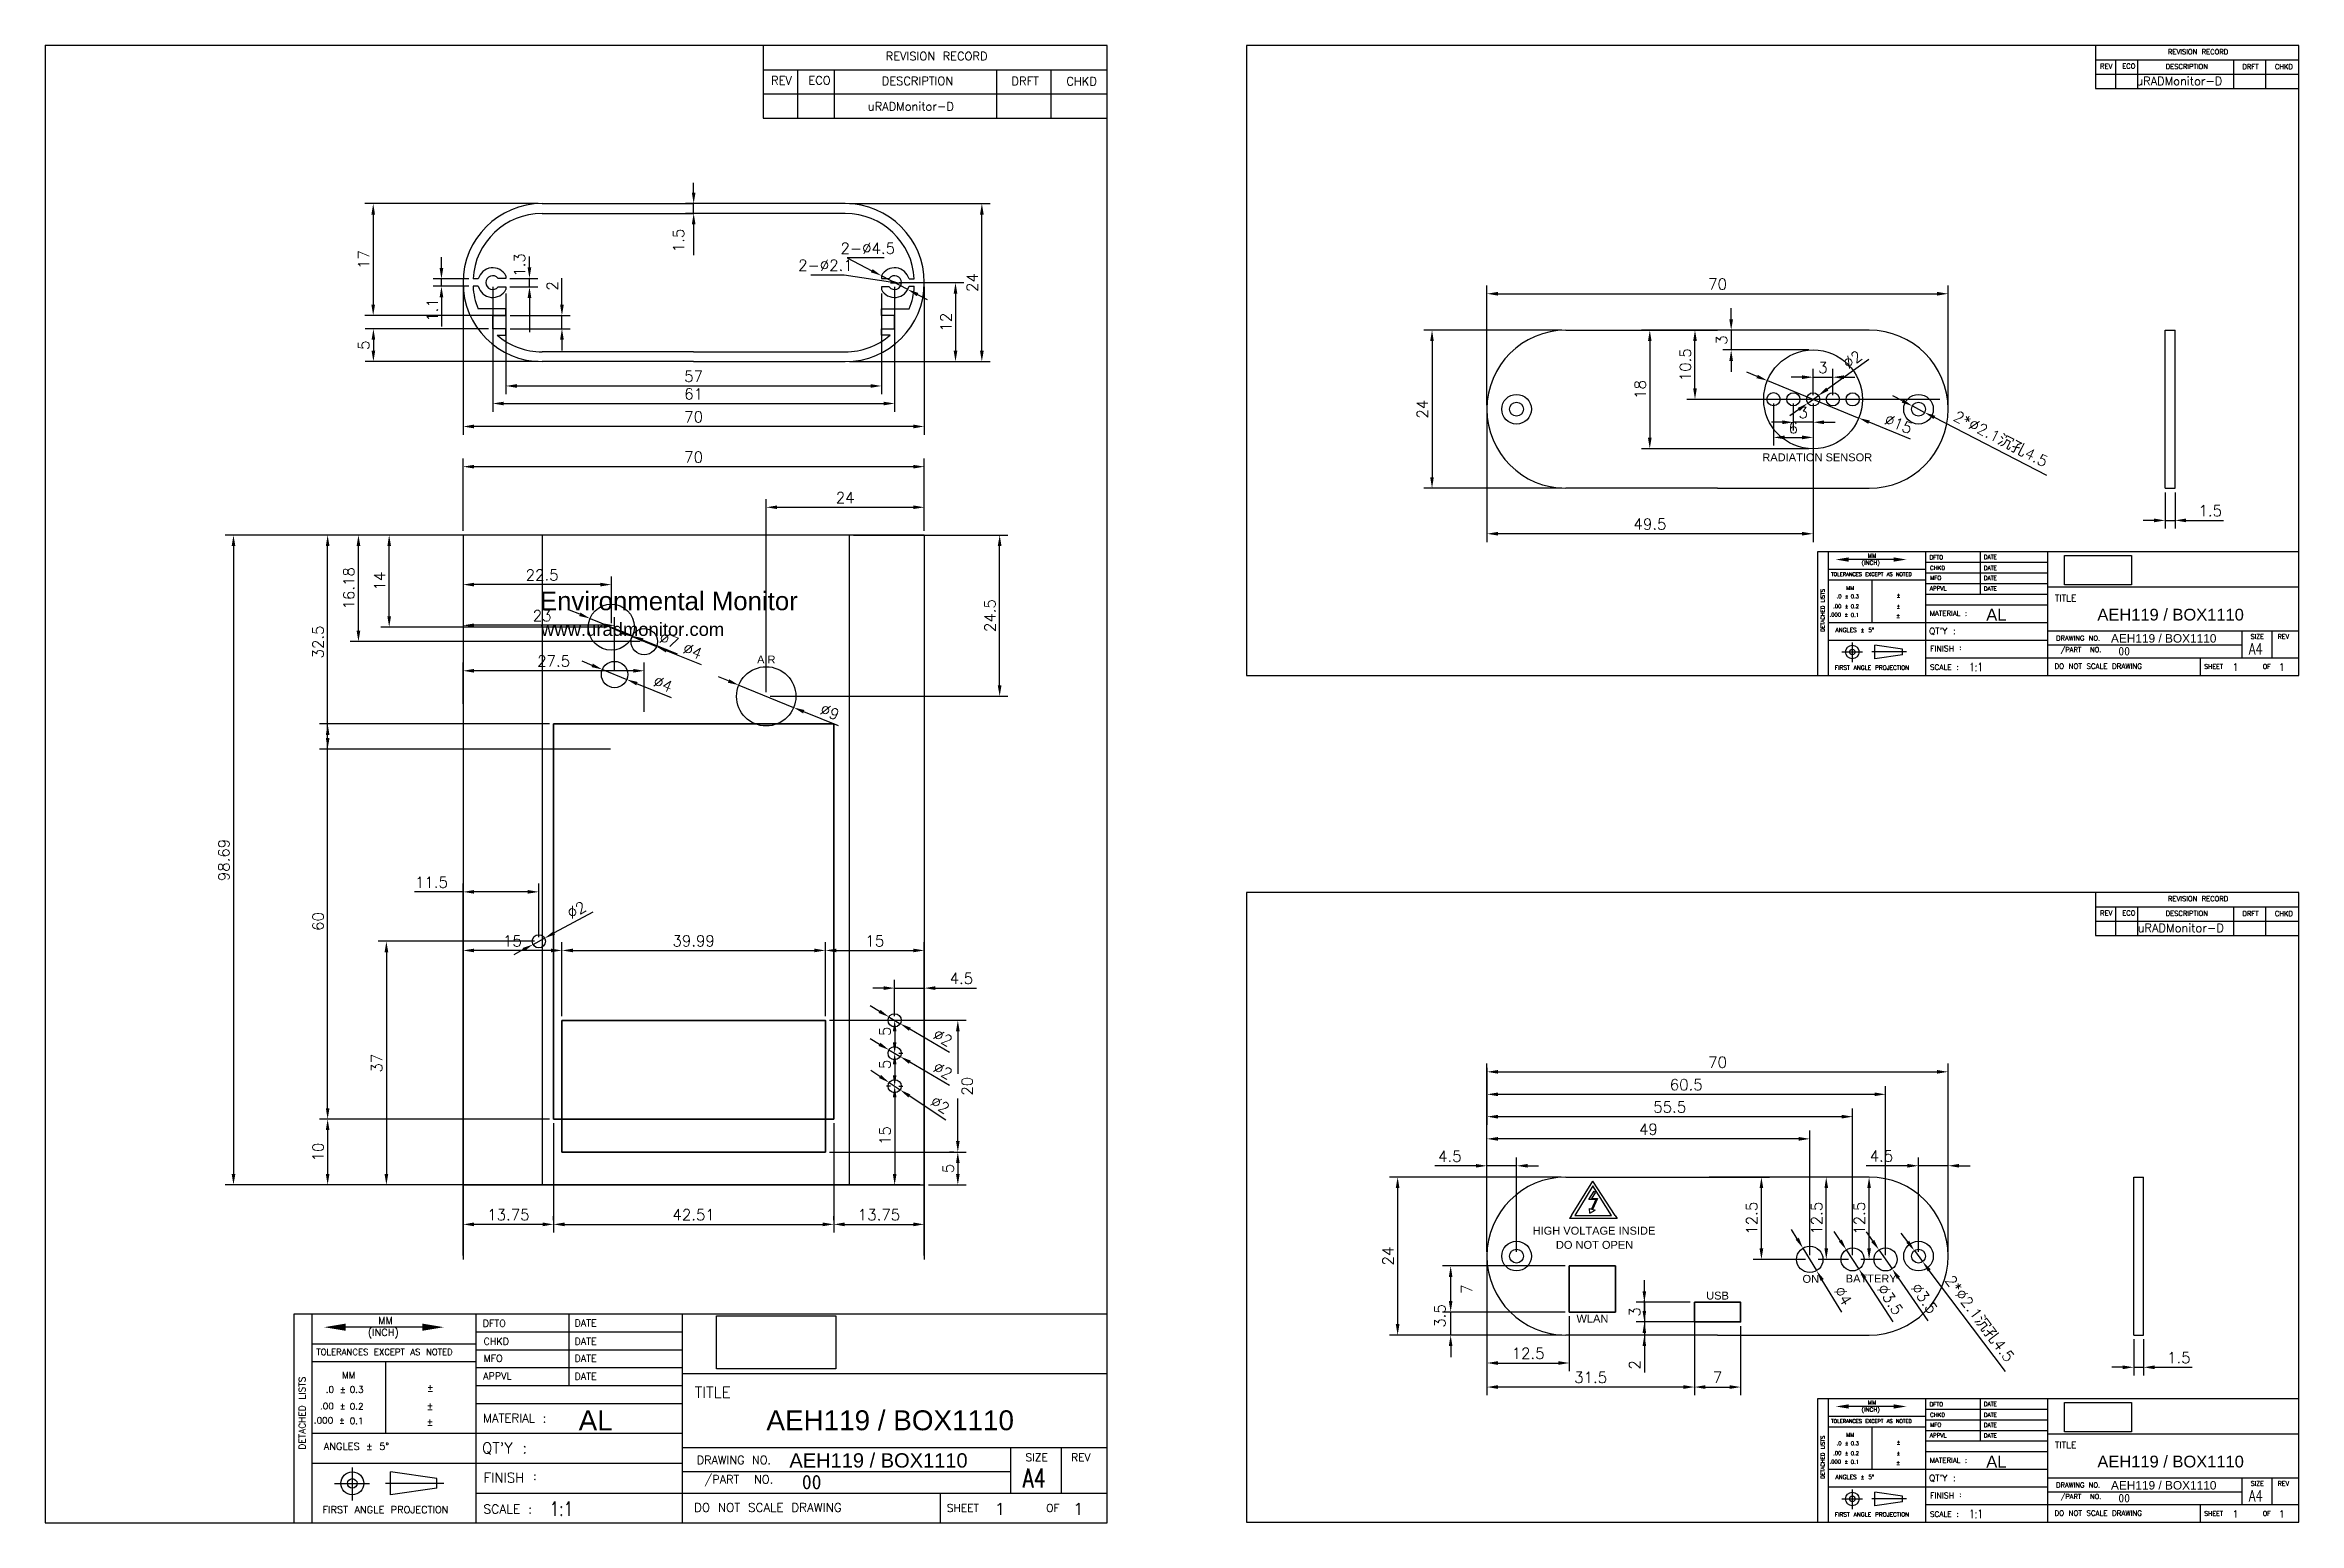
# Model space of a CAD drawing. Header units: millimetres. Extents: x 774 to 1116, y 920 to 1145.
import ezdxf
from ezdxf.enums import TextEntityAlignment as Align

# ---------------------------------------------------------------- set-up
doc = ezdxf.new("R2010")
doc.units = ezdxf.units.MM
for name, color, linetype, lineweight in [('CAXA0', 7, 'Continuous', 70), ('标注', 3, 'Continuous', 0), ('绘图', 7, 'Continuous', 35)]:
    doc.layers.add(name, color=color, linetype=linetype, lineweight=lineweight)
doc.styles.add('_YES', font='ROMANC.SHX', dxfattribs={"height": 1.5})
doc.styles.add('ADESK2', font='romans')
doc.styles.get("Standard").update_dxf_attribs({"font": 'txt.shx'})
doc.styles.add('样式 1', font='Arial.ttf')
doc.dimstyles.new('ISO-25', dxfattribs={"dimtxt": 2.5, "dimasz": 2, "dimexe": 1.25, "dimexo": 0.625, "dimtad": 1, "dimdsep": 46, "dimtxsty": 'Standard', "dimcen": 2.5, "dimclrt": 256, "dimadec": 0, "dimazin": 0, "dimtfac": 1, "dimtmove": 0, "dimatfit": 3, "dimfxl": 1, "dimarcsym": 0})
picture_1 = doc.add_image_def('image1.jpg', size_in_pixel=(1070, 473))

msp = doc.modelspace()

# ---------------------------------------------------------------- texts
at = {"lineweight": 25, "ltscale": 0.4, "style": '样式 1'}
for s, p in [('RADIATION SENSOR', (1042.965, 1081.325)), ('AIR', (883.468, 1050.627)), ('HIGH VOLTAGE INSIDE', (1009.08, 963.908)), ('DO NOT OPEN', (1009.168, 961.758)), ('ON', (1041.983, 956.595)), ('BATTERY', (1051.155, 956.645)), ('USB', (1027.833, 954.054)), ('WLAN', (1008.843, 950.562))]:
    msp.add_text(s, height=1.2, dxfattribs=at).set_placement(p, align=Align.CENTER)
at = {"color": 0, "lineweight": 25, "ltscale": 2, "style": '样式 1'}
for s, height, p in [('Environmental Monitor', 2.8, (868.675, 1058.712)), ('www.uradmonitor.com', 2, (863.185, 1054.812))]:
    msp.add_text(s, height=height, dxfattribs=at).set_placement(p, align=Align.CENTER)
at = {"layer": 'CAXA0', "color": 0, "lineweight": 25}
for s, height, p in [('REVISION RECORD', 1.26998, (901.589, 1142.203)), ('REVISION RECORD', 0.75147, (1096.191, 1143.12)), ('ECO', 1.27, (889.86, 1138.527)), ('DRFT', 1.27, (920.685, 1138.411)), ('CHKD', 1.27, (929.005, 1138.39)), ('ECO', 0.7515, (1089.25, 1140.945)), ('DRFT', 0.7515, (1107.49, 1140.876)), ('CHKD', 0.7515, (1112.413, 1140.864)), ('MM', 0.6441, (1050.608, 1066.691)), ('TOLERANCES EXCEPT AS NOTED', 0.55824, (1045.065, 1063.896)), ('(INCH)', 0.6441, (1049.681, 1065.618)), ('DFTO', 0.6261, (1060.007, 1066.428)), ('CHKD', 0.6261, (1060.077, 1064.825)), ('MFO', 0.6261, (1060.071, 1063.306)), ('.0 %%P ', 0.5797, (1045.905, 1060.518)), ('MM ', 0.5797, (1047.367, 1061.802)), ('0.3', 0.5797, (1048.053, 1060.518)), (' %%P', 0.6441, (1054.407, 1060.643)), ('APPVL', 0.6261, (1060.043, 1061.715)), ('TITLE', 0.9919, (1079.045, 1060.058)), ('.000 %%P ', 0.5797, (1044.834, 1057.745)), ('.00 %%P ', 0.5797, (1045.387, 1059.029)), ('0.2', 0.5797, (1048.053, 1059.004)), ('0.1', 0.5797, (1048.053, 1057.697)), (' %%P', 0.6441, (1054.379, 1057.562)), (' %%P', 0.6441, (1054.397, 1058.988)), ('MATERIAL :', 0.771, (1060.039, 1057.851)), ('ANGLES %%P 5%%d', 0.64412, (1045.722, 1055.378)), ("QT'Y :", 0.9739, (1059.944, 1055.062)), ('DRAWING NO.', 0.74347, (1079.213, 1054.099)), ('FIRST ANGLE PROJECTION', 0.64412, (1045.618, 1049.685)), ('SCALE :', 0.8116, (1060.064, 1049.658)), ('FINISH', 0.8696, (1060.081, 1052.455)), ('DO NOT SCALE DRAWING', 0.7826, (1078.978, 1049.817)), ('/PART  NO.', 0.7435, (1079.914, 1052.364)), ('ECO', 0.7515, (1089.25, 1012.362)), ('REVISION RECORD', 0.75147, (1096.191, 1014.537)), ('DRFT', 0.7515, (1107.49, 1012.293)), ('CHKD', 0.7515, (1112.413, 1012.281)), ('MM', 1.0886, (824.553, 950.34)), ('DFTO', 1.0581, (840.438, 949.896)), ('(INCH)', 1.0886, (822.987, 948.527)), ('CHKD', 1.0581, (840.556, 947.186)), ('TOLERANCES EXCEPT AS NOTED', 0.94342, (815.186, 945.617)), ('MFO', 1.0581, (840.546, 944.62)), ('.0 %%P ', 0.9797, (816.607, 939.908)), ('MM ', 0.9797, (819.077, 942.077)), ('0.3', 0.9797, (820.237, 939.908)), (' %%P', 1.0886, (830.974, 940.119)), ('APPVL', 1.0581, (840.499, 941.931)), ('TITLE', 1.6764, (872.612, 939.131)), ('.00 %%P ', 0.9797, (815.731, 937.391)), ('0.2', 0.9797, (820.237, 937.35)), (' %%P', 1.0886, (830.958, 937.323)), ('(INCH)', 0.6441, (1049.681, 937.035)), ('MM', 0.6441, (1050.608, 938.108)), ('DFTO', 0.6261, (1060.007, 937.846)), ('.000 %%P ', 0.9797, (814.796, 935.222)), ('0.1', 0.9797, (820.237, 935.141)), (' %%P', 1.0886, (830.928, 934.912)), ('MATERIAL :', 1.303, (840.492, 935.4)), ('TOLERANCES EXCEPT AS NOTED', 0.55824, (1045.065, 935.314)), ('CHKD', 0.6261, (1060.077, 936.242)), ('MFO', 0.6261, (1060.071, 934.723)), ('ANGLES %%P 5%%d', 1.08856, (816.296, 931.222)), ("QT'Y :", 1.6459, (840.331, 930.688)), ('.00 %%P ', 0.5797, (1045.387, 930.446)), ('.0 %%P ', 0.5797, (1045.905, 931.935)), ('MM ', 0.5797, (1047.367, 933.219)), ('0.3', 0.5797, (1048.053, 931.935)), ('0.2', 0.5797, (1048.053, 930.422)), (' %%P', 0.6441, (1054.397, 930.406)), (' %%P', 0.6441, (1054.407, 932.06)), ('APPVL', 0.6261, (1060.043, 933.132)), ('TITLE', 0.9919, (1079.045, 931.476)), ('FINISH', 1.4696, (840.564, 926.281)), ('DRAWING NO.', 1.25647, (872.897, 929.06)), ('/PART  NO.', 1.2565, (874.081, 926.128)), ('.000 %%P ', 0.5797, (1044.834, 929.162)), ('ANGLES %%P 5%%d', 0.64412, (1045.722, 926.796)), ('0.1', 0.5797, (1048.053, 929.115)), (' %%P', 0.6441, (1054.379, 928.979)), ("QT'Y :", 0.9739, (1059.944, 926.48)), ('MATERIAL :', 0.771, (1060.039, 929.268)), ('FINISH', 0.8696, (1060.081, 923.872)), ('DRAWING NO.', 0.74347, (1079.213, 925.516)), ('/PART  NO.', 0.7435, (1079.914, 923.781)), ('FIRST ANGLE PROJECTION', 1.08856, (816.121, 921.6)), ('SCALE :', 1.3716, (840.534, 921.555)), ('DO NOT SCALE DRAWING', 1.3226, (872.499, 921.823)), ('FIRST ANGLE PROJECTION', 0.64412, (1045.618, 921.102)), ('SCALE :', 0.8116, (1060.064, 921.075)), ('DO NOT SCALE DRAWING', 0.7826, (1078.978, 921.234))]:
    msp.add_text(s, height=height, dxfattribs=at).set_placement(p)
for s, height, style, p in [('REV', 1.27, 'ADESK2', (884.19, 1138.503)), ('DESCRIPTION', 1.26998, 'ADESK2', (901, 1138.429)), ('REV', 0.7515, 'ADESK2', (1085.896, 1140.931)), ('uRADMonitor-D', 1.26998, 'ADESK2', (1091.387, 1138.427)), ('DESCRIPTION', 0.75147, 'ADESK2', (1095.842, 1140.887)), ('uRADMonitor-D', 1.26998, 'ADESK2', (898.871, 1134.577)), ('DATE', 0.628, 'ADESK2', (1068.242, 1066.473)), ('DATE', 0.628, 'ADESK2', (1068.242, 1064.817)), ('DATE', 0.628, 'ADESK2', (1068.242, 1063.284)), ('DATE', 0.628, 'ADESK2', (1068.242, 1061.689)), ('SIZE', 0.6978, 'ADESK2', (1108.75, 1054.358)), ('REV', 0.6978, 'ADESK2', (1112.85, 1054.358)), (':', 0.671, '_YES', (1064.541, 1052.693)), ('SHEET', 0.6978, 'ADESK2', (1101.676, 1049.813)), ('OF', 0.6978, 'ADESK2', (1110.588, 1049.817)), ('REV', 0.7515, 'ADESK2', (1085.896, 1012.348)), ('DESCRIPTION', 0.75147, 'ADESK2', (1095.842, 1012.304)), ('uRADMonitor-D', 1.26998, 'ADESK2', (1091.601, 1009.845)), ('DATE', 1.0613, 'ADESK2', (854.355, 949.971)), ('DATE', 1.0613, 'ADESK2', (854.355, 947.173)), ('DATE', 1.0613, 'ADESK2', (854.355, 944.582)), ('DATE', 1.0613, 'ADESK2', (854.355, 941.887)), ('DATE', 0.628, 'ADESK2', (1068.242, 937.89)), ('DATE', 0.628, 'ADESK2', (1068.242, 936.234)), ('DATE', 0.628, 'ADESK2', (1068.242, 934.701)), ('SIZE', 1.1793, 'ADESK2', (922.814, 929.498)), ('REV', 1.1793, 'ADESK2', (929.743, 929.498)), ('DATE', 0.628, 'ADESK2', (1068.242, 933.106)), (':', 1.134, '_YES', (848.1, 926.683)), (':', 0.671, '_YES', (1064.541, 924.11)), ('SIZE', 0.6978, 'ADESK2', (1108.75, 925.775)), ('REV', 0.6978, 'ADESK2', (1112.85, 925.775)), ('SHEET', 1.1793, 'ADESK2', (910.859, 921.816)), ('OF', 1.1793, 'ADESK2', (925.92, 921.823)), ('SHEET', 0.6978, 'ADESK2', (1101.676, 921.23)), ('OF', 0.6978, 'ADESK2', (1110.588, 921.234))]:
    msp.add_text(s, height=height, dxfattribs=dict(at, style=style)).set_placement(p)
for height, p in [(0.59044, (1044.077, 1055.41)), (0.99785, (813.517, 931.276)), (0.59044, (1044.077, 926.827))]:
    msp.add_text('DETACHED LISTS', height=height, rotation=90, dxfattribs=at).set_placement(p)
at = {"layer": 'CAXA0', "color": 0, "lineweight": 25, "width": 0.75}
for height, p in [(1.7176, (1108.475, 1051.99)), (2.9028, (922.35, 925.495)), (1.7176, (1108.475, 923.407))]:
    msp.add_text('A4', height=height, dxfattribs=at).set_placement(p)
at = {"layer": 'CAXA0', "color": 0, "lineweight": 25}
for s, insert, char_height, width, attachment_point in [('{\\fArial|b0|i0|c0|p34;AL}', (1070.145, 1058.029), 1.78921, 39.01583, 5), ('{\\fArial|b0|i0|c0|p34;AEH119 / BOX1110}', (1096.593, 1058.029), 1.78921, 39.01583, 5), ('{\\fArial|b0|i0|c0|p32;AEH119 / BOX1110}', (1087.54, 1055.079), 1.28823, 38.50474, 1), ('{\\fSimSun|b0|i0|c134|p2;00}', (1088.666, 1053.139), 1.28823, 38.50474, 1), ('{\\fArial|b0|i0|c0|p34;AEH119 / BOX1110}', (902.269, 935.702), 3.02377, 65.93676, 5), ('{\\fArial|b0|i0|c0|p34;AL}', (857.572, 935.702), 3.02377, 65.93676, 5), ('{\\fArial|b0|i0|c0|p32;AEH119 / BOX1110}', (886.969, 930.717), 2.17712, 65.073, 1), ('{\\fArial|b0|i0|c0|p34;AEH119 / BOX1110}', (1096.593, 929.446), 1.78921, 39.01583, 5), ('{\\fSimSun|b0|i0|c134|p2;00}', (888.872, 927.437), 2.17712, 65.073, 1), ('{\\fArial|b0|i0|c0|p34;AL}', (1070.145, 929.446), 1.78921, 39.01583, 5), ('{\\fArial|b0|i0|c0|p32;AEH119 / BOX1110}', (1087.54, 926.497), 1.28823, 38.50474, 1), ('{\\fSimSun|b0|i0|c134|p2;00}', (1088.666, 924.556), 1.28823, 38.50474, 1)]:
    msp.add_mtext(s, dxfattribs=dict(at, insert=insert, char_height=char_height, width=width, attachment_point=attachment_point))
at = {"layer": 'CAXA0', "color": 0, "lineweight": 25, "width": 0.75}
for p, height in [((1066.029, 1049.443), 1.288), ((850.616, 921.192), 2.177), ((1066.029, 920.861), 1.288)]:
    msp.add_attdef('1:1', p, '', height=height, dxfattribs=at)
at = {"layer": 'CAXA0', "color": 0, "lineweight": 25}
for p, s, height in [((1105.979, 1049.534), 'X', 1.074), ((1113.013, 1049.534), 'Y', 1.074), ((918.131, 921.344), 'X', 1.814), ((930.019, 921.344), 'Y', 1.814), ((1105.979, 920.951), 'X', 1.074), ((1113.013, 920.951), 'Y', 1.074)]:
    msp.add_attdef('1', p, s, height=height, dxfattribs=at)
at = {"layer": '标注', "lineweight": 25, "char_height": 1.6667, "attachment_point": 5, "rotation": 90}
for s, insert in [('1.5', (870.144, 1114.849)), ('1.3', (846.016, 1111.118)), ('1.1', (832.786, 1104.286))]:
    msp.add_mtext(s, dxfattribs=dict(at, insert=insert))
at = {"layer": '标注', "lineweight": 25, "char_height": 1.6667, "attachment_point": 5}
for s, insert in [('2-∅2.1', (892.445, 1111.085)), ('2-∅4.5', (898.866, 1113.661))]:
    msp.add_mtext(s, dxfattribs=dict(at, insert=insert))

# ---------------------------------------------------------------- blocks, each defined once
blk = doc.blocks.new('*D18')
at = {"layer": 'Defpoints', "color": 0, "lineweight": 35, "transparency": 16777216}
for p in [(902.94, 1108.45), (895.44, 1096.45), (912.18, 1096.45)]:
    blk.add_point(p, dxfattribs=at)
at = {"layer": '标注', "color": 0, "lineweight": -2, "transparency": 16777216}
for p, q in [((903.57, 1108.45), (913.43, 1108.45)), ((912.18, 1106.78), (912.18, 1098.12)), ((896.07, 1096.45), (913.43, 1096.45))]:
    blk.add_line(p, q, dxfattribs=at)
at = {"layer": '标注', "color": 0, "lineweight": 35, "transparency": 16777216}
for points in [[(911.9, 1106.78), (912.46, 1106.78), (912.18, 1108.45)], [(911.9, 1098.12), (912.46, 1098.12), (912.18, 1096.45)]]:
    blk.add_solid(points, dxfattribs=at)
at = {"layer": '标注', "lineweight": 25, "transparency": 16777216, "insert": (910.72, 1102.45), "char_height": 1.667, "attachment_point": 5, "rotation": 90}
blk.add_mtext('12', dxfattribs=at)
blk = doc.blocks.new('*D19')
at = {"layer": 'Defpoints', "color": 0, "lineweight": 35, "transparency": 16777216}
for p in [(837.44, 1108.45), (907.44, 1108.45), (837.44, 1086.61)]:
    blk.add_point(p, dxfattribs=at)
at = {"layer": '标注', "color": 0, "lineweight": -2, "transparency": 16777216}
for p, q in [((837.44, 1107.83), (837.44, 1085.36)), ((907.44, 1107.83), (907.44, 1085.36)), ((905.78, 1086.61), (839.11, 1086.61))]:
    blk.add_line(p, q, dxfattribs=at)
at = {"layer": '标注', "color": 0, "lineweight": 35, "transparency": 16777216}
for points in [[(839.11, 1086.89), (839.11, 1086.33), (837.44, 1086.61)], [(905.78, 1086.89), (905.78, 1086.33), (907.44, 1086.61)]]:
    blk.add_solid(points, dxfattribs=at)
at = {"layer": '标注', "lineweight": 25, "transparency": 16777216, "insert": (872.44, 1088.07), "char_height": 1.667, "attachment_point": 5}
blk.add_mtext('70', dxfattribs=at)
blk = doc.blocks.new('*D20')
at = {"layer": 'Defpoints', "color": 0, "lineweight": 35, "transparency": 16777216}
for p in [(841.94, 1108.45), (902.94, 1108.45), (902.94, 1090.1)]:
    blk.add_point(p, dxfattribs=at)
at = {"layer": '标注', "color": 0, "lineweight": -2, "transparency": 16777216}
for p, q in [((841.94, 1107.83), (841.94, 1088.85)), ((902.94, 1107.83), (902.94, 1088.85)), ((843.61, 1090.1), (901.28, 1090.1))]:
    blk.add_line(p, q, dxfattribs=at)
at = {"layer": '标注', "color": 0, "lineweight": 35, "transparency": 16777216}
for points in [[(843.61, 1090.37), (843.61, 1089.82), (841.94, 1090.1)], [(901.28, 1090.37), (901.28, 1089.82), (902.94, 1090.1)]]:
    blk.add_solid(points, dxfattribs=at)
at = {"layer": '标注', "lineweight": 25, "transparency": 16777216, "insert": (872.44, 1091.55), "char_height": 1.667, "attachment_point": 5}
blk.add_mtext('61', dxfattribs=at)
blk = doc.blocks.new('*D21')
at = {"layer": 'Defpoints', "color": 0, "lineweight": 35, "transparency": 16777216}
for p in [(843.94, 1107.42), (900.94, 1107.42), (900.94, 1092.76)]:
    blk.add_point(p, dxfattribs=at)
at = {"layer": '标注', "color": 0, "lineweight": -2, "transparency": 16777216}
for p, q in [((843.94, 1106.8), (843.94, 1091.51)), ((900.94, 1106.8), (900.94, 1091.51)), ((845.61, 1092.76), (899.28, 1092.76))]:
    blk.add_line(p, q, dxfattribs=at)
at = {"layer": '标注', "color": 0, "lineweight": 35, "transparency": 16777216}
for points in [[(845.61, 1093.04), (845.61, 1092.48), (843.94, 1092.76)], [(899.28, 1093.04), (899.28, 1092.48), (900.94, 1092.76)]]:
    blk.add_solid(points, dxfattribs=at)
at = {"layer": '标注', "lineweight": 25, "transparency": 16777216, "insert": (872.44, 1094.22), "char_height": 1.667, "attachment_point": 5}
blk.add_mtext('57', dxfattribs=at)
blk = doc.blocks.new('*D22')
at = {"layer": 'Defpoints', "color": 0, "lineweight": 35, "transparency": 16777216}
for p in [(895.44, 1120.45), (916.18, 1120.45), (896.07, 1096.45)]:
    blk.add_point(p, dxfattribs=at)
at = {"layer": '标注', "color": 0, "lineweight": -2, "transparency": 16777216}
for p, q in [((896.07, 1120.45), (917.43, 1120.45)), ((916.18, 1098.12), (916.18, 1118.78)), ((896.69, 1096.45), (917.43, 1096.45))]:
    blk.add_line(p, q, dxfattribs=at)
at = {"layer": '标注', "color": 0, "lineweight": 35, "transparency": 16777216}
for points in [[(915.9, 1118.78), (916.46, 1118.78), (916.18, 1120.45)], [(915.9, 1098.12), (916.46, 1098.12), (916.18, 1096.45)]]:
    blk.add_solid(points, dxfattribs=at)
at = {"layer": '标注', "lineweight": 25, "transparency": 16777216, "insert": (914.72, 1108.45), "char_height": 1.667, "attachment_point": 5, "rotation": 90}
blk.add_mtext('24', dxfattribs=at)
blk = doc.blocks.new('*D24')
at = {"layer": 'Defpoints', "color": 0, "lineweight": 35, "transparency": 16777216}
for p in [(992.83, 974.36), (992.83, 962.15), (997.33, 960.65)]:
    blk.add_point(p, dxfattribs=at)
at = {"layer": '标注', "color": 0, "lineweight": -2, "transparency": 16777216}
for p, q in [((992.83, 962.78), (992.83, 975.61)), ((997.33, 961.28), (997.33, 975.61)), ((991.16, 974.36), (984.91, 974.36)), ((997.33, 974.36), (992.83, 974.36)), ((999, 974.36), (1000.66, 974.36))]:
    blk.add_line(p, q, dxfattribs=at)
at = {"layer": '标注', "color": 0, "lineweight": 35, "transparency": 16777216}
for points in [[(991.16, 974.64), (991.16, 974.09), (992.83, 974.36)], [(999, 974.64), (999, 974.09), (997.33, 974.36)]]:
    blk.add_solid(points, dxfattribs=at)
at = {"layer": '标注', "lineweight": 25, "transparency": 16777216, "insert": (987.2, 975.82), "char_height": 1.667, "attachment_point": 5}
blk.add_mtext('4.5', dxfattribs=at)
blk = doc.blocks.new('*D25')
at = {"layer": 'Defpoints', "color": 0, "lineweight": 35, "transparency": 16777216}
for p in [(1004.73, 972.65), (979.28, 948.65), (1004.73, 948.65)]:
    blk.add_point(p, dxfattribs=at)
at = {"layer": '标注', "color": 0, "lineweight": -2, "transparency": 16777216}
for p, q in [((1004.1, 972.65), (978.03, 972.65)), ((979.28, 970.98), (979.28, 950.32)), ((1004.1, 948.65), (978.03, 948.65))]:
    blk.add_line(p, q, dxfattribs=at)
at = {"layer": '标注', "color": 0, "lineweight": 35, "transparency": 16777216}
for points in [[(979, 970.98), (979.56, 970.98), (979.28, 972.65)], [(979, 950.32), (979.56, 950.32), (979.28, 948.65)]]:
    blk.add_solid(points, dxfattribs=at)
at = {"layer": '标注', "lineweight": 25, "transparency": 16777216, "insert": (977.82, 960.65), "char_height": 1.667, "attachment_point": 5, "rotation": 90}
blk.add_mtext('24', dxfattribs=at)
blk = doc.blocks.new('*D26')
at = {"layer": 'Defpoints', "color": 0, "lineweight": 35, "transparency": 16777216}
for p in [(1062.83, 988.63), (992.83, 960.65), (1062.83, 960.65)]:
    blk.add_point(p, dxfattribs=at)
at = {"layer": '标注', "color": 0, "lineweight": -2, "transparency": 16777216}
for p, q in [((992.83, 961.28), (992.83, 989.88)), ((994.5, 988.63), (1061.16, 988.63)), ((1062.83, 961.28), (1062.83, 989.88))]:
    blk.add_line(p, q, dxfattribs=at)
at = {"layer": '标注', "color": 0, "lineweight": 35, "transparency": 16777216}
for points in [[(994.5, 988.9), (994.5, 988.35), (992.83, 988.63)], [(1061.16, 988.9), (1061.16, 988.35), (1062.83, 988.63)]]:
    blk.add_solid(points, dxfattribs=at)
at = {"layer": '标注', "lineweight": 25, "transparency": 16777216, "insert": (1027.83, 990.08), "char_height": 1.667, "attachment_point": 5}
blk.add_mtext('70', dxfattribs=at)
blk = doc.blocks.new('*D27')
at = {"layer": 'Defpoints', "color": 0, "lineweight": 35, "transparency": 16777216}
for p in [(1057.7, 961.49), (1058.96, 959.81)]:
    blk.add_point(p, dxfattribs=at)
at = {"layer": '标注', "color": 0, "lineweight": -2, "transparency": 16777216}
for p, q in [((1056.7, 962.82), (1055.7, 964.15)), ((1057.7, 961.49), (1058.96, 959.81)), ((1071.51, 943.12), (1059.96, 958.48))]:
    blk.add_line(p, q, dxfattribs=at)
at = {"layer": '标注', "color": 0, "lineweight": 35, "transparency": 16777216}
for points in [[(1056.92, 962.99), (1056.47, 962.66), (1057.7, 961.49)], [(1060.18, 958.65), (1059.74, 958.31), (1058.96, 959.81)]]:
    blk.add_solid(points, dxfattribs=at)
at = {"layer": '标注', "lineweight": 25, "transparency": 16777216, "insert": (1067.55, 951.12), "char_height": 1.6667, "attachment_point": 5, "rotation": 306.9328}
blk.add_mtext('2*%%C2.1沉孔4.5', dxfattribs=at)
blk = doc.blocks.new('*D28')
at = {"layer": 'Defpoints', "color": 0, "lineweight": 35, "transparency": 16777216}
for p in [(1004.83, 1101.23), (984.5, 1077.23), (1004.83, 1077.23)]:
    blk.add_point(p, dxfattribs=at)
at = {"layer": '标注', "color": 0, "lineweight": -2, "transparency": 16777216}
for p, q in [((1004.2, 1101.23), (983.25, 1101.23)), ((984.5, 1099.57), (984.5, 1078.9)), ((1004.2, 1077.23), (983.25, 1077.23))]:
    blk.add_line(p, q, dxfattribs=at)
at = {"layer": '标注', "color": 0, "lineweight": 35, "transparency": 16777216}
for points in [[(984.22, 1099.57), (984.77, 1099.57), (984.5, 1101.23)], [(984.22, 1078.9), (984.77, 1078.9), (984.5, 1077.23)]]:
    blk.add_solid(points, dxfattribs=at)
at = {"layer": '标注', "lineweight": 25, "transparency": 16777216, "insert": (983.04, 1089.23), "char_height": 1.667, "attachment_point": 5, "rotation": 90}
blk.add_mtext('24', dxfattribs=at)
blk = doc.blocks.new('*D29')
at = {"layer": 'Defpoints', "color": 0, "lineweight": 35, "transparency": 16777216}
for p in [(1062.83, 1106.76), (992.83, 1089.23), (1062.83, 1089.23)]:
    blk.add_point(p, dxfattribs=at)
at = {"layer": '标注', "color": 0, "lineweight": -2, "transparency": 16777216}
for p, q in [((992.83, 1089.86), (992.83, 1108.01)), ((994.5, 1106.76), (1061.16, 1106.76)), ((1062.83, 1089.86), (1062.83, 1108.01))]:
    blk.add_line(p, q, dxfattribs=at)
at = {"layer": '标注', "color": 0, "lineweight": 35, "transparency": 16777216}
for points in [[(994.5, 1107.04), (994.5, 1106.48), (992.83, 1106.76)], [(1061.16, 1107.04), (1061.16, 1106.48), (1062.83, 1106.76)]]:
    blk.add_solid(points, dxfattribs=at)
at = {"layer": '标注', "lineweight": 25, "transparency": 16777216, "insert": (1027.83, 1108.22), "char_height": 1.667, "attachment_point": 5}
blk.add_mtext('70', dxfattribs=at)
blk = doc.blocks.new('*D30')
at = {"layer": 'Defpoints', "color": 0, "lineweight": 35, "transparency": 16777216}
for p in [(1057.4, 1089.72), (1059.26, 1088.75)]:
    blk.add_point(p, dxfattribs=at)
at = {"layer": '标注', "color": 0, "lineweight": -2, "transparency": 16777216}
for p, q in [((1055.92, 1090.48), (1054.44, 1091.25)), ((1057.4, 1089.72), (1059.26, 1088.75)), ((1077.82, 1079.16), (1060.74, 1087.99))]:
    blk.add_line(p, q, dxfattribs=at)
at = {"layer": '标注', "color": 0, "lineweight": 35, "transparency": 16777216}
for points in [[(1056.04, 1090.73), (1055.79, 1090.23), (1057.4, 1089.72)], [(1060.87, 1088.23), (1060.61, 1087.74), (1059.26, 1088.75)]]:
    blk.add_solid(points, dxfattribs=at)
at = {"layer": '标注', "lineweight": 25, "transparency": 16777216, "insert": (1070.78, 1084.65), "char_height": 1.6667, "attachment_point": 5, "rotation": 332.6618}
blk.add_mtext('2*%%C2.1沉孔4.5', dxfattribs=at)
blk = doc.blocks.new('*D31')
at = {"layer": 'Defpoints', "color": 0, "lineweight": 35, "transparency": 16777216}
for p in [(907.44, 1070.13), (802.6, 971.45), (907.44, 971.45)]:
    blk.add_point(p, dxfattribs=at)
at = {"layer": '标注', "color": 0, "lineweight": -2, "transparency": 16777216}
for p, q in [((906.82, 1070.13), (801.35, 1070.13)), ((802.6, 1068.47), (802.6, 973.11)), ((906.82, 971.45), (801.35, 971.45))]:
    blk.add_line(p, q, dxfattribs=at)
at = {"layer": '标注', "color": 0, "lineweight": 35, "transparency": 16777216}
for points in [[(802.33, 1068.47), (802.88, 1068.47), (802.6, 1070.13)], [(802.33, 973.11), (802.88, 973.11), (802.6, 971.45)]]:
    blk.add_solid(points, dxfattribs=at)
at = {"layer": '标注', "lineweight": 25, "transparency": 16777216, "insert": (801.15, 1020.79), "char_height": 1.667, "attachment_point": 5, "rotation": 90}
blk.add_mtext('98.69', dxfattribs=at)
blk = doc.blocks.new('*D32')
at = {"layer": 'Defpoints', "color": 0, "lineweight": 35, "transparency": 16777216}
for p in [(1090.99, 948.65), (1092.49, 948.65), (1092.49, 943.77)]:
    blk.add_point(p, dxfattribs=at)
at = {"layer": '标注', "color": 0, "lineweight": -2, "transparency": 16777216}
for p, q in [((1090.99, 948.03), (1090.99, 942.52)), ((1092.49, 948.03), (1092.49, 942.52)), ((1089.33, 943.77), (1087.66, 943.77)), ((1090.99, 943.77), (1092.49, 943.77)), ((1094.16, 943.77), (1099.85, 943.77))]:
    blk.add_line(p, q, dxfattribs=at)
at = {"layer": '标注', "color": 0, "lineweight": 35, "transparency": 16777216}
for points in [[(1089.33, 944.05), (1089.33, 943.49), (1090.99, 943.77)], [(1094.16, 944.05), (1094.16, 943.49), (1092.49, 943.77)]]:
    blk.add_solid(points, dxfattribs=at)
at = {"layer": '标注', "lineweight": 25, "transparency": 16777216, "insert": (1097.84, 945.23), "char_height": 1.667, "attachment_point": 5}
blk.add_mtext('1.5', dxfattribs=at)
blk = doc.blocks.new('*D33')
at = {"layer": 'Defpoints', "color": 0, "lineweight": 35, "transparency": 16777216}
for p in [(1095.76, 1077.23), (1097.26, 1077.23), (1097.26, 1072.35)]:
    blk.add_point(p, dxfattribs=at)
at = {"layer": '标注', "color": 0, "lineweight": -2, "transparency": 16777216}
for p, q in [((1095.76, 1076.61), (1095.76, 1071.1)), ((1097.26, 1076.61), (1097.26, 1071.1)), ((1094.09, 1072.35), (1092.43, 1072.35)), ((1095.76, 1072.35), (1097.26, 1072.35)), ((1098.93, 1072.35), (1104.62, 1072.35))]:
    blk.add_line(p, q, dxfattribs=at)
at = {"layer": '标注', "color": 0, "lineweight": 35, "transparency": 16777216}
for points in [[(1094.09, 1072.63), (1094.09, 1072.07), (1095.76, 1072.35)], [(1098.93, 1072.63), (1098.93, 1072.07), (1097.26, 1072.35)]]:
    blk.add_solid(points, dxfattribs=at)
at = {"layer": '标注', "lineweight": 25, "transparency": 16777216, "insert": (1102.61, 1073.81), "char_height": 1.667, "attachment_point": 5}
blk.add_mtext('1.5', dxfattribs=at)
blk = doc.blocks.new('*D34')
at = {"layer": 'Defpoints', "color": 0, "lineweight": 35, "transparency": 16777216}
for p in [(1040.79, 961.86), (1042.86, 958.44)]:
    blk.add_point(p, dxfattribs=at)
at = {"layer": '标注', "color": 0, "lineweight": -2, "transparency": 16777216}
for p, q in [((1039.93, 963.29), (1039.07, 964.71)), ((1040.79, 961.86), (1042.86, 958.44)), ((1046.67, 952.14), (1043.73, 957.01))]:
    blk.add_line(p, q, dxfattribs=at)
at = {"layer": '标注', "color": 0, "lineweight": 35, "transparency": 16777216}
for points in [[(1040.17, 963.43), (1039.69, 963.14), (1040.79, 961.86)], [(1043.96, 957.16), (1043.49, 956.87), (1042.86, 958.44)]]:
    blk.add_solid(points, dxfattribs=at)
at = {"layer": '标注', "lineweight": 25, "transparency": 16777216, "insert": (1046.88, 954.62), "char_height": 1.667, "attachment_point": 5, "rotation": 301.1613}
blk.add_mtext('∅4', dxfattribs=at)
blk = doc.blocks.new('*D35')
at = {"layer": 'Defpoints', "color": 0, "lineweight": 35, "transparency": 16777216}
for p in [(1004.83, 972.65), (1034.49, 972.65), (1041.83, 960.15)]:
    blk.add_point(p, dxfattribs=at)
at = {"layer": '标注', "color": 0, "lineweight": -2, "transparency": 16777216}
for p, q in [((1005.45, 972.65), (1035.74, 972.65)), ((1034.49, 961.82), (1034.49, 970.98)), ((1041.2, 960.15), (1033.24, 960.15))]:
    blk.add_line(p, q, dxfattribs=at)
at = {"layer": '标注', "color": 0, "lineweight": 35, "transparency": 16777216}
for points in [[(1034.21, 970.98), (1034.77, 970.98), (1034.49, 972.65)], [(1034.21, 961.82), (1034.77, 961.82), (1034.49, 960.15)]]:
    blk.add_solid(points, dxfattribs=at)
at = {"layer": '标注', "lineweight": 25, "transparency": 16777216, "insert": (1033.03, 966.4), "char_height": 1.667, "attachment_point": 5, "rotation": 90}
blk.add_mtext('12.5', dxfattribs=at)
blk = doc.blocks.new('*D36')
at = {"layer": 'Defpoints', "color": 0, "lineweight": 35, "transparency": 16777216}
for p in [(843.94, 1103.45), (843.94, 1101.45), (852.45, 1103.45)]:
    blk.add_point(p, dxfattribs=at)
at = {"layer": '标注', "color": 0, "lineweight": -2, "transparency": 16777216}
for p, q in [((852.45, 1105.12), (852.45, 1109.14)), ((844.57, 1103.45), (853.7, 1103.45)), ((844.57, 1101.45), (853.7, 1101.45)), ((852.45, 1101.45), (852.45, 1103.45)), ((852.45, 1099.78), (852.45, 1098.12))]:
    blk.add_line(p, q, dxfattribs=at)
at = {"layer": '标注', "color": 0, "lineweight": 35, "transparency": 16777216}
for points in [[(852.17, 1105.12), (852.73, 1105.12), (852.45, 1103.45)], [(852.17, 1099.78), (852.73, 1099.78), (852.45, 1101.45)]]:
    blk.add_solid(points, dxfattribs=at)
at = {"layer": '标注', "lineweight": 35, "transparency": 16777216, "insert": (850.99, 1107.96), "char_height": 1.67, "attachment_point": 5, "rotation": 90}
blk.add_mtext('2', dxfattribs=at)
blk = doc.blocks.new('*D39')
at = {"layer": 'Defpoints', "color": 0, "lineweight": 35, "transparency": 16777216}
for p in [(1058.33, 974.37), (1062.83, 961.28), (1058.33, 960.65)]:
    blk.add_point(p, dxfattribs=at)
at = {"layer": '标注', "color": 0, "lineweight": -2, "transparency": 16777216}
for p, q in [((1058.33, 961.28), (1058.33, 975.62)), ((1062.83, 961.9), (1062.83, 975.62)), ((1056.66, 974.37), (1050.41, 974.37)), ((1062.83, 974.37), (1058.33, 974.37)), ((1064.5, 974.37), (1066.16, 974.37))]:
    blk.add_line(p, q, dxfattribs=at)
at = {"layer": '标注', "color": 0, "lineweight": 35, "transparency": 16777216}
for points in [[(1056.66, 974.65), (1056.66, 974.09), (1058.33, 974.37)], [(1064.5, 974.65), (1064.5, 974.09), (1062.83, 974.37)]]:
    blk.add_solid(points, dxfattribs=at)
at = {"layer": '标注', "lineweight": 35, "transparency": 16777216, "insert": (1052.7, 975.83), "char_height": 1.667, "attachment_point": 5}
blk.add_mtext('4.5', dxfattribs=at)
blk = doc.blocks.new('*D40')
at = {"layer": 'Defpoints', "color": 0, "lineweight": 35, "transparency": 16777216}
for p in [(987.33, 952.15), (1004.7, 952.15), (1004.83, 948.65)]:
    blk.add_point(p, dxfattribs=at)
at = {"layer": '标注', "color": 0, "lineweight": -2, "transparency": 16777216}
for p, q in [((987.33, 953.82), (987.33, 955.48)), ((1004.07, 952.15), (986.08, 952.15)), ((987.33, 948.65), (987.33, 952.15)), ((1004.2, 948.65), (986.08, 948.65)), ((987.33, 946.98), (987.33, 945.32))]:
    blk.add_line(p, q, dxfattribs=at)
at = {"layer": '标注', "color": 0, "lineweight": 35, "transparency": 16777216}
for points in [[(987.05, 953.82), (987.6, 953.82), (987.33, 952.15)], [(987.05, 946.98), (987.6, 946.98), (987.33, 948.65)]]:
    blk.add_solid(points, dxfattribs=at)
at = {"layer": '标注', "lineweight": 35, "transparency": 16777216, "insert": (985.69, 951.57), "char_height": 1.667, "attachment_point": 5, "rotation": 90}
blk.add_mtext('3.5', dxfattribs=at)
blk = doc.blocks.new('*D41')
at = {"layer": 'Defpoints', "color": 0, "lineweight": 35, "transparency": 16777216}
for p in [(987.33, 959.15), (1005.32, 959.15), (1005.32, 952.15)]:
    blk.add_point(p, dxfattribs=at)
at = {"layer": '标注', "color": 0, "lineweight": -2, "transparency": 16777216}
for p, q in [((1004.7, 959.15), (986.08, 959.15)), ((987.33, 953.82), (987.33, 957.48)), ((1004.7, 952.15), (986.08, 952.15))]:
    blk.add_line(p, q, dxfattribs=at)
at = {"layer": '标注', "color": 0, "lineweight": 35, "transparency": 16777216}
for points in [[(987.05, 957.48), (987.6, 957.48), (987.33, 959.15)], [(987.05, 953.82), (987.6, 953.82), (987.33, 952.15)]]:
    blk.add_solid(points, dxfattribs=at)
at = {"layer": '标注', "lineweight": 35, "transparency": 16777216, "insert": (989.75, 955.65), "char_height": 1.67, "attachment_point": 5, "rotation": 90}
blk.add_mtext('7', dxfattribs=at)
blk = doc.blocks.new('*D42')
at = {"layer": 'Defpoints', "color": 0, "lineweight": 35, "transparency": 16777216}
for p in [(841.94, 1101.45), (823.84, 1096.45), (849.44, 1096.45)]:
    blk.add_point(p, dxfattribs=at)
at = {"layer": '标注', "color": 0, "lineweight": -2, "transparency": 16777216}
for p, q in [((841.32, 1101.45), (822.59, 1101.45)), ((823.84, 1099.78), (823.84, 1098.12)), ((848.82, 1096.45), (822.59, 1096.45))]:
    blk.add_line(p, q, dxfattribs=at)
at = {"layer": '标注', "color": 0, "lineweight": 35, "transparency": 16777216}
for points in [[(823.56, 1099.78), (824.11, 1099.78), (823.84, 1101.45)], [(823.56, 1098.12), (824.11, 1098.12), (823.84, 1096.45)]]:
    blk.add_solid(points, dxfattribs=at)
at = {"layer": '标注', "lineweight": 35, "transparency": 16777216, "insert": (822.38, 1098.95), "char_height": 1.67, "attachment_point": 5, "rotation": 90}
blk.add_mtext('5', dxfattribs=at)
blk = doc.blocks.new('*D43')
at = {"layer": 'Defpoints', "color": 0, "lineweight": 35, "transparency": 16777216}
for p in [(992.83, 961.28), (1005.32, 952.15), (1005.32, 944.42)]:
    blk.add_point(p, dxfattribs=at)
at = {"layer": '标注', "color": 0, "lineweight": -2, "transparency": 16777216}
for p, q in [((992.83, 960.65), (992.83, 943.17)), ((1005.32, 951.53), (1005.32, 943.17)), ((994.5, 944.42), (1003.66, 944.42))]:
    blk.add_line(p, q, dxfattribs=at)
at = {"layer": '标注', "color": 0, "lineweight": 35, "transparency": 16777216}
for points in [[(994.5, 944.7), (994.5, 944.14), (992.83, 944.42)], [(1003.66, 944.7), (1003.66, 944.14), (1005.32, 944.42)]]:
    blk.add_solid(points, dxfattribs=at)
at = {"layer": '标注', "lineweight": 35, "transparency": 16777216, "insert": (999.08, 945.88), "char_height": 1.667, "attachment_point": 5}
blk.add_mtext('12.5', dxfattribs=at)
blk = doc.blocks.new('*D44')
at = {"layer": 'Defpoints', "color": 0, "lineweight": 35, "transparency": 16777216}
for p in [(1024.33, 950.65), (1031.33, 950.65), (1031.33, 940.77)]:
    blk.add_point(p, dxfattribs=at)
at = {"layer": '标注', "color": 0, "lineweight": -2, "transparency": 16777216}
for p, q in [((1024.33, 950.02), (1024.33, 939.52)), ((1031.33, 950.02), (1031.33, 939.52)), ((1026, 940.77), (1029.66, 940.77))]:
    blk.add_line(p, q, dxfattribs=at)
at = {"layer": '标注', "color": 0, "lineweight": 35, "transparency": 16777216}
for points in [[(1026, 941.05), (1026, 940.49), (1024.33, 940.77)], [(1029.66, 941.05), (1029.66, 940.49), (1031.33, 940.77)]]:
    blk.add_solid(points, dxfattribs=at)
at = {"layer": '标注', "lineweight": 35, "transparency": 16777216, "insert": (1027.83, 942.23), "char_height": 1.67, "attachment_point": 5}
blk.add_mtext('7', dxfattribs=at)
blk = doc.blocks.new('*D45')
at = {"layer": 'Defpoints', "color": 0, "lineweight": 35, "transparency": 16777216}
for p in [(992.83, 960.65), (1024.33, 953.65), (992.83, 940.77)]:
    blk.add_point(p, dxfattribs=at)
at = {"layer": '标注', "color": 0, "lineweight": -2, "transparency": 16777216}
for p, q in [((992.83, 960.03), (992.83, 939.52)), ((1024.33, 953.02), (1024.33, 939.52)), ((1022.66, 940.77), (994.5, 940.77))]:
    blk.add_line(p, q, dxfattribs=at)
at = {"layer": '标注', "color": 0, "lineweight": 35, "transparency": 16777216}
for points in [[(994.5, 941.05), (994.5, 940.49), (992.83, 940.77)], [(1022.66, 941.05), (1022.66, 940.49), (1024.33, 940.77)]]:
    blk.add_solid(points, dxfattribs=at)
at = {"layer": '标注', "lineweight": 35, "transparency": 16777216, "insert": (1008.58, 942.23), "char_height": 1.667, "attachment_point": 5}
blk.add_mtext('31.5', dxfattribs=at)
blk = doc.blocks.new('*D46')
at = {"layer": 'Defpoints', "color": 0, "lineweight": 35, "transparency": 16777216}
for p in [(1016.73, 948.65), (1016.73, 948.65), (1031.33, 950.65)]:
    blk.add_point(p, dxfattribs=at)
at = {"layer": '标注', "color": 0, "lineweight": -2, "transparency": 16777216}
for p, q in [((1016.73, 952.32), (1016.73, 953.98)), ((1030.7, 950.65), (1015.48, 950.65)), ((1016.1, 948.65), (1015.48, 948.65)), ((1016.73, 950.65), (1016.73, 948.65)), ((1016.73, 946.98), (1016.73, 942.96))]:
    blk.add_line(p, q, dxfattribs=at)
at = {"layer": '标注', "color": 0, "lineweight": 35, "transparency": 16777216}
for points in [[(1016.45, 952.32), (1017, 952.32), (1016.73, 950.65)], [(1016.45, 946.98), (1017, 946.98), (1016.73, 948.65)]]:
    blk.add_solid(points, dxfattribs=at)
at = {"layer": '标注', "lineweight": 35, "transparency": 16777216, "insert": (1015.27, 944.14), "char_height": 1.67, "attachment_point": 5, "rotation": 90}
blk.add_mtext('2', dxfattribs=at)
blk = doc.blocks.new('*D47')
at = {"layer": 'Defpoints', "color": 0, "lineweight": 35, "transparency": 16777216}
for p in [(1024.33, 953.65), (1016.73, 950.65), (1024.33, 950.65)]:
    blk.add_point(p, dxfattribs=at)
at = {"layer": '标注', "color": 0, "lineweight": -2, "transparency": 16777216}
for p, q in [((1016.73, 955.31), (1016.73, 956.98)), ((1023.7, 953.65), (1015.48, 953.65)), ((1016.73, 953.65), (1016.73, 950.65)), ((1023.7, 950.65), (1015.48, 950.65)), ((1016.73, 948.98), (1016.73, 947.32))]:
    blk.add_line(p, q, dxfattribs=at)
at = {"layer": '标注', "color": 0, "lineweight": 35, "transparency": 16777216}
for points in [[(1016.45, 955.31), (1017, 955.31), (1016.73, 953.65)], [(1016.45, 948.98), (1017, 948.98), (1016.73, 950.65)]]:
    blk.add_solid(points, dxfattribs=at)
at = {"layer": '标注', "lineweight": 35, "transparency": 16777216, "insert": (1015.27, 952.16), "char_height": 1.67, "attachment_point": 5, "rotation": 90}
blk.add_mtext('3', dxfattribs=at)
blk = doc.blocks.new('*D48')
at = {"layer": 'Defpoints', "color": 0, "lineweight": 35, "transparency": 16777216}
for p in [(992.83, 978.45), (992.83, 975.61), (1041.83, 960.15)]:
    blk.add_point(p, dxfattribs=at)
at = {"layer": '标注', "color": 0, "lineweight": -2, "transparency": 16777216}
for p, q in [((992.83, 976.24), (992.83, 979.7)), ((1040.16, 978.45), (994.5, 978.45)), ((1041.83, 960.78), (1041.83, 979.7))]:
    blk.add_line(p, q, dxfattribs=at)
at = {"layer": '标注', "color": 0, "lineweight": 35, "transparency": 16777216}
for points in [[(994.5, 978.73), (994.5, 978.17), (992.83, 978.45)], [(1040.16, 978.73), (1040.16, 978.17), (1041.83, 978.45)]]:
    blk.add_solid(points, dxfattribs=at)
at = {"layer": '标注', "lineweight": 35, "transparency": 16777216, "insert": (1017.33, 979.91), "char_height": 1.667, "attachment_point": 5}
blk.add_mtext('49', dxfattribs=at)
blk = doc.blocks.new('*D49')
at = {"layer": 'Defpoints', "color": 0, "lineweight": 35, "transparency": 16777216}
for p in [(1047.37, 961.62), (1049.28, 958.69)]:
    blk.add_point(p, dxfattribs=at)
at = {"layer": '标注', "color": 0, "lineweight": -2, "transparency": 16777216}
for p, q in [((1046.46, 963.02), (1045.55, 964.41)), ((1047.37, 961.62), (1049.28, 958.69)), ((1054.51, 950.66), (1050.19, 957.29))]:
    blk.add_line(p, q, dxfattribs=at)
at = {"layer": '标注', "color": 0, "lineweight": 35, "transparency": 16777216}
for points in [[(1046.69, 963.17), (1046.23, 962.86), (1047.37, 961.62)], [(1050.42, 957.44), (1049.96, 957.14), (1049.28, 958.69)]]:
    blk.add_solid(points, dxfattribs=at)
at = {"layer": '标注', "lineweight": 25, "transparency": 16777216, "insert": (1054.03, 954.07), "char_height": 1.667, "attachment_point": 5, "rotation": 303.0772}
blk.add_mtext('∅3.5', dxfattribs=at)
blk = doc.blocks.new('*D50')
at = {"layer": 'Defpoints', "color": 0, "lineweight": 35, "transparency": 16777216}
for p in [(1044.33, 972.65), (1050.2, 972.65), (1048.33, 960.15)]:
    blk.add_point(p, dxfattribs=at)
at = {"layer": '标注', "color": 0, "lineweight": -2, "transparency": 16777216}
for p, q in [((1049.58, 972.65), (1043.08, 972.65)), ((1044.33, 961.82), (1044.33, 970.98)), ((1047.7, 960.15), (1043.08, 960.15))]:
    blk.add_line(p, q, dxfattribs=at)
at = {"layer": '标注', "color": 0, "lineweight": 35, "transparency": 16777216}
for points in [[(1044.06, 970.98), (1044.61, 970.98), (1044.33, 972.65)], [(1044.06, 961.82), (1044.61, 961.82), (1044.33, 960.15)]]:
    blk.add_solid(points, dxfattribs=at)
at = {"layer": '标注', "lineweight": 35, "transparency": 16777216, "insert": (1042.88, 966.4), "char_height": 1.667, "attachment_point": 5, "rotation": 90}
blk.add_mtext('12.5', dxfattribs=at)
blk = doc.blocks.new('*D51')
at = {"layer": 'Defpoints', "color": 0, "lineweight": 35, "transparency": 16777216}
for p in [(992.83, 989.88), (992.83, 981.82), (1048.33, 960.15)]:
    blk.add_point(p, dxfattribs=at)
at = {"layer": '标注', "color": 0, "lineweight": -2, "transparency": 16777216}
for p, q in [((992.83, 989.25), (992.83, 980.57)), ((1046.66, 981.82), (994.5, 981.82)), ((1048.33, 960.78), (1048.33, 983.07))]:
    blk.add_line(p, q, dxfattribs=at)
at = {"layer": '标注', "color": 0, "lineweight": 35, "transparency": 16777216}
for points in [[(994.5, 982.1), (994.5, 981.54), (992.83, 981.82)], [(1046.66, 982.1), (1046.66, 981.54), (1048.33, 981.82)]]:
    blk.add_solid(points, dxfattribs=at)
at = {"layer": '标注', "lineweight": 35, "transparency": 16777216, "insert": (1020.58, 983.28), "char_height": 1.667, "attachment_point": 5}
blk.add_mtext('55.5', dxfattribs=at)
blk = doc.blocks.new('*D52')
at = {"layer": 'Defpoints', "color": 0, "lineweight": 35, "transparency": 16777216}
for p in [(1052.33, 961.58), (1054.33, 958.71)]:
    blk.add_point(p, dxfattribs=at)
at = {"layer": '标注', "color": 0, "lineweight": -2, "transparency": 16777216}
for p, q in [((1051.38, 962.95), (1050.43, 964.32)), ((1052.33, 961.58), (1054.33, 958.71)), ((1059.8, 950.84), (1055.28, 957.34))]:
    blk.add_line(p, q, dxfattribs=at)
at = {"layer": '标注', "color": 0, "lineweight": 35, "transparency": 16777216}
for points in [[(1051.61, 963.11), (1051.15, 962.79), (1052.33, 961.58)], [(1055.51, 957.5), (1055.05, 957.18), (1054.33, 958.71)]]:
    blk.add_solid(points, dxfattribs=at)
at = {"layer": '标注', "lineweight": 25, "transparency": 16777216, "insert": (1059.21, 954.24), "char_height": 1.667, "attachment_point": 5, "rotation": 304.8231}
blk.add_mtext('∅3.5', dxfattribs=at)
blk = doc.blocks.new('*D53')
at = {"layer": 'Defpoints', "color": 0, "lineweight": 35, "transparency": 16777216}
for p in [(992.83, 985.21), (992.83, 980.57), (1053.33, 960.15)]:
    blk.add_point(p, dxfattribs=at)
at = {"layer": '标注', "color": 0, "lineweight": -2, "transparency": 16777216}
for p, q in [((992.83, 981.2), (992.83, 986.46)), ((1051.66, 985.21), (994.5, 985.21)), ((1053.33, 960.77), (1053.33, 986.46))]:
    blk.add_line(p, q, dxfattribs=at)
at = {"layer": '标注', "color": 0, "lineweight": 35, "transparency": 16777216}
for points in [[(994.5, 985.49), (994.5, 984.94), (992.83, 985.21)], [(1051.66, 985.49), (1051.66, 984.94), (1053.33, 985.21)]]:
    blk.add_solid(points, dxfattribs=at)
at = {"layer": '标注', "lineweight": 35, "transparency": 16777216, "insert": (1023.08, 986.67), "char_height": 1.667, "attachment_point": 5}
blk.add_mtext('60.5', dxfattribs=at)
blk = doc.blocks.new('*D54')
at = {"layer": 'Defpoints', "color": 0, "lineweight": 35, "transparency": 16777216}
for p in [(1050.83, 972.65), (1050.83, 972.65), (1053.33, 960.15)]:
    blk.add_point(p, dxfattribs=at)
at = {"layer": '标注', "color": 0, "lineweight": -2, "transparency": 16777216}
for p, q in [((1050.2, 972.65), (1049.58, 972.65)), ((1050.83, 961.81), (1050.83, 970.98)), ((1052.7, 960.15), (1049.58, 960.15))]:
    blk.add_line(p, q, dxfattribs=at)
at = {"layer": '标注', "color": 0, "lineweight": 35, "transparency": 16777216}
for points in [[(1050.55, 970.98), (1051.11, 970.98), (1050.83, 972.65)], [(1050.55, 961.81), (1051.11, 961.81), (1050.83, 960.15)]]:
    blk.add_solid(points, dxfattribs=at)
at = {"layer": '标注', "lineweight": 35, "transparency": 16777216, "insert": (1049.37, 966.4), "char_height": 1.667, "attachment_point": 5, "rotation": 90}
blk.add_mtext('12.5', dxfattribs=at)
blk = doc.blocks.new('*D55')
at = {"layer": 'Defpoints', "color": 0, "lineweight": 35, "transparency": 16777216}
for p in [(1035.39, 1093.57), (1049.28, 1087.89)]:
    blk.add_point(p, dxfattribs=at)
at = {"layer": '标注', "color": 0, "lineweight": -2, "transparency": 16777216}
for p, q in [((1033.85, 1094.2), (1032.3, 1094.83)), ((1035.39, 1093.57), (1049.28, 1087.89)), ((1057.12, 1084.69), (1050.82, 1087.26))]:
    blk.add_line(p, q, dxfattribs=at)
at = {"layer": '标注', "color": 0, "lineweight": 35, "transparency": 16777216}
for points in [[(1033.95, 1094.45), (1033.74, 1093.94), (1035.39, 1093.57)], [(1050.92, 1087.52), (1050.71, 1087.01), (1049.28, 1087.89)]]:
    blk.add_solid(points, dxfattribs=at)
at = {"layer": '标注', "lineweight": 25, "transparency": 16777216, "insert": (1055.29, 1087.01), "char_height": 1.667, "attachment_point": 5, "rotation": 337.7794}
blk.add_mtext('∅15', dxfattribs=at)
blk = doc.blocks.new('*D57')
at = {"layer": 'Defpoints', "color": 0, "lineweight": 35, "transparency": 16777216}
for p in [(849.44, 1120.45), (823.81, 1103.45), (844.57, 1103.45)]:
    blk.add_point(p, dxfattribs=at)
at = {"layer": '标注', "color": 0, "lineweight": -2, "transparency": 16777216}
for p, q in [((848.82, 1120.45), (822.56, 1120.45)), ((823.81, 1118.78), (823.81, 1105.12)), ((843.94, 1103.45), (822.56, 1103.45))]:
    blk.add_line(p, q, dxfattribs=at)
at = {"layer": '标注', "color": 0, "lineweight": 35, "transparency": 16777216}
for points in [[(823.53, 1118.78), (824.08, 1118.78), (823.81, 1120.45)], [(823.53, 1105.12), (824.08, 1105.12), (823.81, 1103.45)]]:
    blk.add_solid(points, dxfattribs=at)
at = {"layer": '标注', "lineweight": 35, "transparency": 16777216, "insert": (822.35, 1111.95), "char_height": 1.667, "attachment_point": 5, "rotation": 90}
blk.add_mtext('17', dxfattribs=at)
blk = doc.blocks.new('*D58')
at = {"layer": 'Defpoints', "color": 0, "lineweight": 35, "transparency": 16777216}
for p in [(992.83, 1089.86), (1042.33, 1090.73), (992.83, 1070.32)]:
    blk.add_point(p, dxfattribs=at)
at = {"layer": '标注', "color": 0, "lineweight": -2, "transparency": 16777216}
for p, q in [((992.83, 1089.23), (992.83, 1069.07)), ((1042.33, 1090.1), (1042.33, 1069.07)), ((1040.67, 1070.32), (994.5, 1070.32))]:
    blk.add_line(p, q, dxfattribs=at)
at = {"layer": '标注', "color": 0, "lineweight": 35, "transparency": 16777216}
for points in [[(994.5, 1070.6), (994.5, 1070.05), (992.83, 1070.32)], [(1040.67, 1070.6), (1040.67, 1070.05), (1042.33, 1070.32)]]:
    blk.add_solid(points, dxfattribs=at)
at = {"layer": '标注', "lineweight": 35, "transparency": 16777216, "insert": (1017.58, 1071.78), "char_height": 1.667, "attachment_point": 5}
blk.add_mtext('49.5', dxfattribs=at)
blk = doc.blocks.new('*D59')
at = {"layer": 'Defpoints', "color": 0, "lineweight": 35, "transparency": 16777216}
for p in [(1024.41, 1101.23), (1050.2, 1101.23), (1062.18, 1090.73)]:
    blk.add_point(p, dxfattribs=at)
at = {"layer": '标注', "color": 0, "lineweight": -2, "transparency": 16777216}
for p, q in [((1049.58, 1101.23), (1023.16, 1101.23)), ((1024.41, 1092.4), (1024.41, 1099.57)), ((1061.56, 1090.73), (1023.16, 1090.73))]:
    blk.add_line(p, q, dxfattribs=at)
at = {"layer": '标注', "color": 0, "lineweight": 35, "transparency": 16777216}
for points in [[(1024.13, 1099.57), (1024.69, 1099.57), (1024.41, 1101.23)], [(1024.13, 1092.4), (1024.69, 1092.4), (1024.41, 1090.73)]]:
    blk.add_solid(points, dxfattribs=at)
at = {"layer": '标注', "lineweight": 35, "transparency": 16777216, "insert": (1022.95, 1095.98), "char_height": 1.667, "attachment_point": 5, "rotation": 90}
blk.add_mtext('10.5', dxfattribs=at)
blk = doc.blocks.new('*D60')
at = {"layer": 'Defpoints', "color": 0, "lineweight": 35, "transparency": 16777216}
for p in [(1049.58, 1101.23), (1017.55, 1083.23), (1042.33, 1083.23)]:
    blk.add_point(p, dxfattribs=at)
at = {"layer": '标注', "color": 0, "lineweight": -2, "transparency": 16777216}
for p, q in [((1048.95, 1101.23), (1016.3, 1101.23)), ((1017.55, 1099.57), (1017.55, 1084.9)), ((1041.71, 1083.23), (1016.3, 1083.23))]:
    blk.add_line(p, q, dxfattribs=at)
at = {"layer": '标注', "color": 0, "lineweight": 35, "transparency": 16777216}
for points in [[(1017.27, 1099.57), (1017.82, 1099.57), (1017.55, 1101.23)], [(1017.27, 1084.9), (1017.82, 1084.9), (1017.55, 1083.23)]]:
    blk.add_solid(points, dxfattribs=at)
at = {"layer": '标注', "lineweight": 35, "transparency": 16777216, "insert": (1016.09, 1092.23), "char_height": 1.667, "attachment_point": 5, "rotation": 90}
blk.add_mtext('18', dxfattribs=at)
blk = doc.blocks.new('*D61')
at = {"layer": 'Defpoints', "color": 0, "lineweight": 35, "transparency": 16777216}
for p in [(1029.9, 1098.23), (1042.33, 1098.23), (1048.95, 1101.23)]:
    blk.add_point(p, dxfattribs=at)
at = {"layer": '标注', "color": 0, "lineweight": -2, "transparency": 16777216}
for p, q in [((1029.9, 1102.9), (1029.9, 1104.57)), ((1048.33, 1101.23), (1028.65, 1101.23)), ((1041.71, 1098.23), (1028.65, 1098.23)), ((1029.9, 1101.23), (1029.9, 1098.23)), ((1029.9, 1096.56), (1029.9, 1094.9))]:
    blk.add_line(p, q, dxfattribs=at)
at = {"layer": '标注', "color": 0, "lineweight": 35, "transparency": 16777216}
for points in [[(1029.62, 1102.9), (1030.18, 1102.9), (1029.9, 1101.23)], [(1029.62, 1096.56), (1030.18, 1096.56), (1029.9, 1098.23)]]:
    blk.add_solid(points, dxfattribs=at)
at = {"layer": '标注', "lineweight": 35, "transparency": 16777216, "insert": (1028.44, 1099.73), "char_height": 1.67, "attachment_point": 5, "rotation": 90}
blk.add_mtext('3', dxfattribs=at)
blk = doc.blocks.new('*D62')
at = {"layer": 'Defpoints', "color": 0, "lineweight": 35, "transparency": 16777216}
for p in [(907.44, 1080.51), (837.44, 1070.13), (907.44, 1070.13)]:
    blk.add_point(p, dxfattribs=at)
at = {"layer": '标注', "color": 0, "lineweight": -2, "transparency": 16777216}
for p, q in [((837.44, 1070.76), (837.44, 1081.76)), ((907.44, 1070.76), (907.44, 1081.76)), ((839.11, 1080.51), (905.78, 1080.51))]:
    blk.add_line(p, q, dxfattribs=at)
at = {"layer": '标注', "color": 0, "lineweight": 35, "transparency": 16777216}
for points in [[(839.11, 1080.78), (839.11, 1080.23), (837.44, 1080.51)], [(905.78, 1080.78), (905.78, 1080.23), (907.44, 1080.51)]]:
    blk.add_solid(points, dxfattribs=at)
at = {"layer": '标注', "lineweight": 35, "transparency": 16777216, "insert": (872.44, 1081.96), "char_height": 1.667, "attachment_point": 5}
blk.add_mtext('70', dxfattribs=at)
blk = doc.blocks.new('*D63')
at = {"layer": 'Defpoints', "color": 0, "lineweight": 35, "transparency": 16777216}
for p in [(851.19, 981.45), (816.89, 971.45), (837.44, 971.45)]:
    blk.add_point(p, dxfattribs=at)
at = {"layer": '标注', "color": 0, "lineweight": -2, "transparency": 16777216}
for p, q in [((850.57, 981.45), (815.64, 981.45)), ((816.89, 979.78), (816.89, 973.11)), ((836.82, 971.45), (815.64, 971.45))]:
    blk.add_line(p, q, dxfattribs=at)
at = {"layer": '标注', "color": 0, "lineweight": 35, "transparency": 16777216}
for points in [[(816.62, 979.78), (817.17, 979.78), (816.89, 981.45)], [(816.62, 973.11), (817.17, 973.11), (816.89, 971.45)]]:
    blk.add_solid(points, dxfattribs=at)
at = {"layer": '标注', "lineweight": 35, "transparency": 16777216, "insert": (815.44, 976.45), "char_height": 1.667, "attachment_point": 5, "rotation": 90}
blk.add_mtext('10', dxfattribs=at)
blk = doc.blocks.new('*D64')
at = {"layer": 'Defpoints', "color": 0, "lineweight": 35, "transparency": 16777216}
for p in [(837.44, 981.45), (851.19, 981.45), (837.44, 965.47)]:
    blk.add_point(p, dxfattribs=at)
at = {"layer": '标注', "color": 0, "lineweight": -2, "transparency": 16777216}
for p, q in [((837.44, 980.82), (837.44, 964.22)), ((851.19, 980.82), (851.19, 964.22)), ((849.52, 965.47), (839.11, 965.47))]:
    blk.add_line(p, q, dxfattribs=at)
at = {"layer": '标注', "color": 0, "lineweight": 35, "transparency": 16777216}
for points in [[(839.11, 965.75), (839.11, 965.19), (837.44, 965.47)], [(849.52, 965.75), (849.52, 965.19), (851.19, 965.47)]]:
    blk.add_solid(points, dxfattribs=at)
at = {"layer": '标注', "lineweight": 35, "transparency": 16777216, "insert": (844.32, 966.93), "char_height": 1.667, "attachment_point": 5}
blk.add_mtext('13.75', dxfattribs=at)
blk = doc.blocks.new('*D65')
at = {"layer": 'Defpoints', "color": 0, "lineweight": 35, "transparency": 16777216}
for p in [(893.7, 981.45), (907.44, 971.45), (907.44, 965.47)]:
    blk.add_point(p, dxfattribs=at)
at = {"layer": '标注', "color": 0, "lineweight": -2, "transparency": 16777216}
for p, q in [((893.7, 980.82), (893.7, 964.22)), ((907.44, 970.82), (907.44, 964.22)), ((895.36, 965.47), (905.78, 965.47))]:
    blk.add_line(p, q, dxfattribs=at)
at = {"layer": '标注', "color": 0, "lineweight": 35, "transparency": 16777216}
for points in [[(895.36, 965.75), (895.36, 965.19), (893.7, 965.47)], [(905.78, 965.75), (905.78, 965.19), (907.44, 965.47)]]:
    blk.add_solid(points, dxfattribs=at)
at = {"layer": '标注', "lineweight": 35, "transparency": 16777216, "insert": (900.57, 966.93), "char_height": 1.667, "attachment_point": 5}
blk.add_mtext('13.75', dxfattribs=at)
blk = doc.blocks.new('*D66')
at = {"layer": 'Defpoints', "color": 0, "lineweight": 35, "transparency": 16777216}
for p in [(851.19, 965.47), (893.7, 965.47), (893.7, 965.47)]:
    blk.add_point(p, dxfattribs=at)
at = {"layer": '标注', "color": 0, "lineweight": -2, "transparency": 16777216}
for p, q in [((851.19, 966.1), (851.19, 966.72)), ((852.86, 965.47), (892.03, 965.47)), ((893.7, 966.1), (893.7, 966.72))]:
    blk.add_line(p, q, dxfattribs=at)
at = {"layer": '标注', "color": 0, "lineweight": 35, "transparency": 16777216}
for points in [[(852.86, 965.75), (852.86, 965.19), (851.19, 965.47)], [(892.03, 965.75), (892.03, 965.19), (893.7, 965.47)]]:
    blk.add_solid(points, dxfattribs=at)
at = {"layer": '标注', "lineweight": 35, "transparency": 16777216, "insert": (872.44, 966.93), "char_height": 1.667, "attachment_point": 5}
blk.add_mtext('42.51', dxfattribs=at)
blk = doc.blocks.new('*D67')
at = {"layer": 'Defpoints', "color": 0, "lineweight": 35, "transparency": 16777216}
for p in [(816.89, 1041.45), (851.19, 1041.45), (816.89, 981.45)]:
    blk.add_point(p, dxfattribs=at)
at = {"layer": '标注', "color": 0, "lineweight": -2, "transparency": 16777216}
for p, q in [((850.57, 1041.45), (815.64, 1041.45)), ((816.89, 983.11), (816.89, 1039.78)), ((816.27, 981.45), (815.64, 981.45))]:
    blk.add_line(p, q, dxfattribs=at)
at = {"layer": '标注', "color": 0, "lineweight": 35, "transparency": 16777216}
for points in [[(816.62, 1039.78), (817.17, 1039.78), (816.89, 1041.45)], [(816.62, 983.11), (817.17, 983.11), (816.89, 981.45)]]:
    blk.add_solid(points, dxfattribs=at)
at = {"layer": '标注', "lineweight": 35, "transparency": 16777216, "insert": (815.44, 1011.45), "char_height": 1.667, "attachment_point": 5, "rotation": 90}
blk.add_mtext('60', dxfattribs=at)
blk = doc.blocks.new('*D68')
at = {"layer": 'Defpoints', "color": 0, "lineweight": 35, "transparency": 16777216}
for p in [(892.44, 976.44), (907.44, 971.45), (912.53, 971.45)]:
    blk.add_point(p, dxfattribs=at)
at = {"layer": '标注', "color": 0, "lineweight": -2, "transparency": 16777216}
for p, q in [((893.07, 976.44), (913.78, 976.44)), ((908.07, 971.45), (913.78, 971.45)), ((912.53, 974.78), (912.53, 973.11))]:
    blk.add_line(p, q, dxfattribs=at)
at = {"layer": '标注', "color": 0, "lineweight": 35, "transparency": 16777216}
for points in [[(912.26, 974.78), (912.81, 974.78), (912.53, 976.44)], [(912.26, 973.11), (912.81, 973.11), (912.53, 971.45)]]:
    blk.add_solid(points, dxfattribs=at)
at = {"layer": '标注', "lineweight": 35, "transparency": 16777216, "insert": (911.08, 973.95), "char_height": 1.67, "attachment_point": 5, "rotation": 90}
blk.add_mtext('5', dxfattribs=at)
blk = doc.blocks.new('*D69')
at = {"layer": 'Defpoints', "color": 0, "lineweight": 35, "transparency": 16777216}
for p in [(837.44, 1007.06), (852.45, 996.45), (837.44, 960.13)]:
    blk.add_point(p, dxfattribs=at)
at = {"layer": '标注', "color": 0, "lineweight": -2, "transparency": 16777216}
for p, q in [((837.44, 960.76), (837.44, 1008.31)), ((850.78, 1007.06), (839.11, 1007.06)), ((852.45, 997.07), (852.45, 1008.31))]:
    blk.add_line(p, q, dxfattribs=at)
at = {"layer": '标注', "color": 0, "lineweight": 35, "transparency": 16777216}
for points in [[(839.11, 1007.33), (839.11, 1006.78), (837.44, 1007.06)], [(850.78, 1007.33), (850.78, 1006.78), (852.45, 1007.06)]]:
    blk.add_solid(points, dxfattribs=at)
at = {"layer": '标注', "lineweight": 35, "transparency": 16777216, "insert": (844.94, 1008.51), "char_height": 1.667, "attachment_point": 5}
blk.add_mtext('15', dxfattribs=at)
blk = doc.blocks.new('*D70')
at = {"layer": 'Defpoints', "color": 0, "lineweight": 35, "transparency": 16777216}
for p in [(907.44, 1007.06), (892.44, 996.45), (907.44, 960.13)]:
    blk.add_point(p, dxfattribs=at)
at = {"layer": '标注', "color": 0, "lineweight": -2, "transparency": 16777216}
for p, q in [((892.44, 997.07), (892.44, 1008.31)), ((894.11, 1007.06), (905.78, 1007.06)), ((907.44, 960.76), (907.44, 1008.31))]:
    blk.add_line(p, q, dxfattribs=at)
at = {"layer": '标注', "color": 0, "lineweight": 35, "transparency": 16777216}
for points in [[(894.11, 1007.33), (894.11, 1006.78), (892.44, 1007.06)], [(905.78, 1007.33), (905.78, 1006.78), (907.44, 1007.06)]]:
    blk.add_solid(points, dxfattribs=at)
at = {"layer": '标注', "lineweight": 35, "transparency": 16777216, "insert": (899.94, 1008.51), "char_height": 1.667, "attachment_point": 5}
blk.add_mtext('15', dxfattribs=at)
blk = doc.blocks.new('*D71')
at = {"layer": 'Defpoints', "color": 0, "lineweight": 35, "transparency": 16777216}
for p in [(892.44, 1007.06), (852.45, 996.45), (892.44, 996.45)]:
    blk.add_point(p, dxfattribs=at)
at = {"layer": '标注', "color": 0, "lineweight": -2, "transparency": 16777216}
for p, q in [((852.45, 997.07), (852.45, 1008.31)), ((854.11, 1007.06), (890.77, 1007.06)), ((892.44, 997.07), (892.44, 1008.31))]:
    blk.add_line(p, q, dxfattribs=at)
at = {"layer": '标注', "color": 0, "lineweight": 35, "transparency": 16777216}
for points in [[(854.11, 1007.33), (854.11, 1006.78), (852.45, 1007.06)], [(890.77, 1007.33), (890.77, 1006.78), (892.44, 1007.06)]]:
    blk.add_solid(points, dxfattribs=at)
at = {"layer": '标注', "lineweight": 35, "transparency": 16777216, "insert": (872.44, 1008.51), "char_height": 1.667, "attachment_point": 5}
blk.add_mtext('39.99', dxfattribs=at)
blk = doc.blocks.new('*D72')
at = {"layer": 'Defpoints', "color": 0, "lineweight": 35, "transparency": 16777216}
for p in [(892.44, 996.45), (912.53, 996.45), (912.53, 976.44)]:
    blk.add_point(p, dxfattribs=at)
at = {"layer": '标注', "color": 0, "lineweight": -2, "transparency": 16777216}
for p, q in [((893.07, 996.45), (913.78, 996.45)), ((912.53, 994.78), (912.53, 988.32)), ((912.53, 978.11), (912.53, 984.57)), ((911.91, 976.44), (911.28, 976.44))]:
    blk.add_line(p, q, dxfattribs=at)
at = {"layer": '标注', "color": 0, "lineweight": 35, "transparency": 16777216}
for points in [[(912.26, 994.78), (912.81, 994.78), (912.53, 996.45)], [(912.26, 978.11), (912.81, 978.11), (912.53, 976.44)]]:
    blk.add_solid(points, dxfattribs=at)
at = {"layer": '标注', "lineweight": 35, "transparency": 16777216, "insert": (913.95, 986.44), "char_height": 1.667, "attachment_point": 5, "rotation": 90}
blk.add_mtext('20', dxfattribs=at)
blk = doc.blocks.new('*D74')
at = {"layer": 'Defpoints', "color": 0, "lineweight": 35, "transparency": 16777216}
for p in [(879.28, 1047.34), (887.61, 1043.94)]:
    blk.add_point(p, dxfattribs=at)
at = {"layer": '标注', "color": 0, "lineweight": -2, "transparency": 16777216}
for p, q in [((877.74, 1047.97), (876.19, 1048.6)), ((879.28, 1047.34), (887.61, 1043.94)), ((894.43, 1041.15), (889.16, 1043.31))]:
    blk.add_line(p, q, dxfattribs=at)
at = {"layer": '标注', "color": 0, "lineweight": 35, "transparency": 16777216}
for points in [[(877.84, 1048.23), (877.63, 1047.71), (879.28, 1047.34)], [(889.26, 1043.56), (889.05, 1043.05), (887.61, 1043.94)]]:
    blk.add_solid(points, dxfattribs=at)
at = {"layer": '标注', "lineweight": 25, "transparency": 16777216, "insert": (893.11, 1043.26), "char_height": 1.667, "attachment_point": 5, "rotation": 337.7794}
blk.add_mtext('∅9', dxfattribs=at)
blk = doc.blocks.new('*D75')
at = {"layer": 'Defpoints', "color": 0, "lineweight": 35, "transparency": 16777216}
for p in [(896.07, 1070.13), (918.88, 1070.13), (883.45, 1045.64)]:
    blk.add_point(p, dxfattribs=at)
at = {"layer": '标注', "color": 0, "lineweight": -2, "transparency": 16777216}
for p, q in [((896.69, 1070.13), (920.13, 1070.13)), ((918.88, 1047.3), (918.88, 1068.47)), ((884.07, 1045.64), (920.13, 1045.64))]:
    blk.add_line(p, q, dxfattribs=at)
at = {"layer": '标注', "color": 0, "lineweight": 35, "transparency": 16777216}
for points in [[(918.6, 1068.47), (919.16, 1068.47), (918.88, 1070.13)], [(918.6, 1047.3), (919.16, 1047.3), (918.88, 1045.64)]]:
    blk.add_solid(points, dxfattribs=at)
at = {"layer": '标注', "lineweight": 35, "transparency": 16777216, "insert": (917.42, 1057.89), "char_height": 1.667, "attachment_point": 5, "rotation": 90}
blk.add_mtext('24.5', dxfattribs=at)
blk = doc.blocks.new('*D76')
at = {"layer": 'Defpoints', "color": 0, "lineweight": 35, "transparency": 16777216}
for p in [(907.44, 1074.34), (907.44, 1070.13), (883.45, 1045.64)]:
    blk.add_point(p, dxfattribs=at)
at = {"layer": '标注', "color": 0, "lineweight": -2, "transparency": 16777216}
for p, q in [((883.45, 1046.26), (883.45, 1075.59)), ((885.11, 1074.34), (905.78, 1074.34)), ((907.44, 1070.76), (907.44, 1075.59))]:
    blk.add_line(p, q, dxfattribs=at)
at = {"layer": '标注', "color": 0, "lineweight": 35, "transparency": 16777216}
for points in [[(885.11, 1074.62), (885.11, 1074.07), (883.45, 1074.34)], [(905.78, 1074.62), (905.78, 1074.07), (907.44, 1074.34)]]:
    blk.add_solid(points, dxfattribs=at)
at = {"layer": '标注', "lineweight": 35, "transparency": 16777216, "insert": (895.44, 1075.8), "char_height": 1.667, "attachment_point": 5}
blk.add_mtext('24', dxfattribs=at)
blk = doc.blocks.new('*D77')
at = {"layer": 'Defpoints', "color": 0, "lineweight": 35, "transparency": 16777216}
for p in [(856.71, 1057.46), (863.19, 1054.81)]:
    blk.add_point(p, dxfattribs=at)
at = {"layer": '标注', "color": 0, "lineweight": -2, "transparency": 16777216}
for p, q in [((855.16, 1058.09), (853.62, 1058.72)), ((856.71, 1057.46), (863.19, 1054.81)), ((870, 1052.03), (864.73, 1054.18))]:
    blk.add_line(p, q, dxfattribs=at)
at = {"layer": '标注', "color": 0, "lineweight": 35, "transparency": 16777216}
for points in [[(855.27, 1058.35), (855.06, 1057.83), (856.71, 1057.46)], [(864.83, 1054.44), (864.62, 1053.92), (863.19, 1054.81)]]:
    blk.add_solid(points, dxfattribs=at)
at = {"layer": '标注', "lineweight": 25, "transparency": 16777216, "insert": (868.69, 1054.14), "char_height": 1.667, "attachment_point": 5, "rotation": 337.7794}
blk.add_mtext('∅7', dxfattribs=at)
blk = doc.blocks.new('*D78')
at = {"layer": 'Defpoints', "color": 0, "lineweight": 35, "transparency": 16777216}
for p in [(826.23, 1070.13), (837.44, 1070.13), (859.95, 1056.14)]:
    blk.add_point(p, dxfattribs=at)
at = {"layer": '标注', "color": 0, "lineweight": -2, "transparency": 16777216}
for p, q in [((836.82, 1070.13), (824.98, 1070.13)), ((826.23, 1057.8), (826.23, 1068.47)), ((859.32, 1056.14), (824.98, 1056.14))]:
    blk.add_line(p, q, dxfattribs=at)
at = {"layer": '标注', "color": 0, "lineweight": 35, "transparency": 16777216}
for points in [[(825.96, 1068.47), (826.51, 1068.47), (826.23, 1070.13)], [(825.96, 1057.8), (826.51, 1057.8), (826.23, 1056.14)]]:
    blk.add_solid(points, dxfattribs=at)
at = {"layer": '标注', "lineweight": 35, "transparency": 16777216, "insert": (824.78, 1063.13), "char_height": 1.667, "attachment_point": 5, "rotation": 90}
blk.add_mtext('14', dxfattribs=at)
blk = doc.blocks.new('*D79')
at = {"layer": 'Defpoints', "color": 0, "lineweight": 35, "transparency": 16777216}
for p in [(837.44, 1070.13), (837.44, 1062.6), (859.95, 1056.14)]:
    blk.add_point(p, dxfattribs=at)
at = {"layer": '标注', "color": 0, "lineweight": -2, "transparency": 16777216}
for p, q in [((837.44, 1069.51), (837.44, 1061.35)), ((859.95, 1056.76), (859.95, 1063.85)), ((858.28, 1062.6), (839.11, 1062.6))]:
    blk.add_line(p, q, dxfattribs=at)
at = {"layer": '标注', "color": 0, "lineweight": 35, "transparency": 16777216}
for points in [[(839.11, 1062.88), (839.11, 1062.32), (837.44, 1062.6)], [(858.28, 1062.88), (858.28, 1062.32), (859.95, 1062.6)]]:
    blk.add_solid(points, dxfattribs=at)
at = {"layer": '标注', "lineweight": 35, "transparency": 16777216, "insert": (849.44, 1064.06), "char_height": 1.667, "attachment_point": 5}
blk.add_mtext('22.5', dxfattribs=at)
blk = doc.blocks.new('*D80')
at = {"layer": 'Defpoints', "color": 0, "lineweight": 35, "transparency": 16777216}
for p in [(858.59, 1049.71), (862.29, 1048.2)]:
    blk.add_point(p, dxfattribs=at)
at = {"layer": '标注', "color": 0, "lineweight": -2, "transparency": 16777216}
for p, q in [((857.04, 1050.34), (855.5, 1050.97)), ((858.59, 1049.71), (862.29, 1048.2)), ((869.1, 1045.41), (863.83, 1047.56))]:
    blk.add_line(p, q, dxfattribs=at)
at = {"layer": '标注', "color": 0, "lineweight": 35, "transparency": 16777216}
for points in [[(857.15, 1050.6), (856.94, 1050.08), (858.59, 1049.71)], [(863.94, 1047.82), (863.73, 1047.31), (862.29, 1048.2)]]:
    blk.add_solid(points, dxfattribs=at)
at = {"layer": '标注', "lineweight": 25, "transparency": 16777216, "insert": (867.79, 1047.52), "char_height": 1.667, "attachment_point": 5, "rotation": 337.7794}
blk.add_mtext('∅4', dxfattribs=at)
blk = doc.blocks.new('*D81')
at = {"layer": 'Defpoints', "color": 0, "lineweight": 35, "transparency": 16777216}
for p in [(837.44, 1070.13), (837.44, 1056.42), (860.44, 1048.95)]:
    blk.add_point(p, dxfattribs=at)
at = {"layer": '标注', "color": 0, "lineweight": -2, "transparency": 16777216}
for p, q in [((837.44, 1069.51), (837.44, 1055.17)), ((860.44, 1049.58), (860.44, 1057.67)), ((858.77, 1056.42), (839.11, 1056.42))]:
    blk.add_line(p, q, dxfattribs=at)
at = {"layer": '标注', "color": 0, "lineweight": 35, "transparency": 16777216}
for points in [[(839.11, 1056.7), (839.11, 1056.14), (837.44, 1056.42)], [(858.77, 1056.7), (858.77, 1056.14), (860.44, 1056.42)]]:
    blk.add_solid(points, dxfattribs=at)
at = {"layer": '标注', "lineweight": 35, "transparency": 16777216, "insert": (849.44, 1057.88), "char_height": 1.667, "attachment_point": 5}
blk.add_mtext('23', dxfattribs=at)
blk = doc.blocks.new('*D82')
at = {"layer": 'Defpoints', "color": 0, "lineweight": 35, "transparency": 16777216}
for p in [(816.89, 1070.13), (836.82, 1070.13), (860.44, 1037.64)]:
    blk.add_point(p, dxfattribs=at)
at = {"layer": '标注', "color": 0, "lineweight": -2, "transparency": 16777216}
for p, q in [((836.19, 1070.13), (815.64, 1070.13)), ((816.89, 1039.3), (816.89, 1068.47)), ((859.81, 1037.64), (815.64, 1037.64))]:
    blk.add_line(p, q, dxfattribs=at)
at = {"layer": '标注', "color": 0, "lineweight": 35, "transparency": 16777216}
for points in [[(816.62, 1068.47), (817.17, 1068.47), (816.89, 1070.13)], [(816.62, 1039.3), (817.17, 1039.3), (816.89, 1037.64)]]:
    blk.add_solid(points, dxfattribs=at)
at = {"layer": '标注', "lineweight": 35, "transparency": 16777216, "insert": (815.44, 1053.89), "char_height": 1.667, "attachment_point": 5, "rotation": 90}
blk.add_mtext('32.5', dxfattribs=at)
blk = doc.blocks.new('*D83')
at = {"layer": 'Defpoints', "color": 0, "lineweight": 35, "transparency": 16777216}
for p in [(863.09, 1054.71), (866.79, 1053.19)]:
    blk.add_point(p, dxfattribs=at)
at = {"layer": '标注', "color": 0, "lineweight": -2, "transparency": 16777216}
for p, q in [((861.55, 1055.34), (860, 1055.97)), ((863.09, 1054.71), (866.79, 1053.19)), ((873.61, 1050.41), (868.33, 1052.56))]:
    blk.add_line(p, q, dxfattribs=at)
at = {"layer": '标注', "color": 0, "lineweight": 35, "transparency": 16777216}
for points in [[(861.65, 1055.59), (861.44, 1055.08), (863.09, 1054.71)], [(868.44, 1052.82), (868.23, 1052.3), (866.79, 1053.19)]]:
    blk.add_solid(points, dxfattribs=at)
at = {"layer": '标注', "lineweight": 25, "transparency": 16777216, "insert": (872.29, 1052.52), "char_height": 1.667, "attachment_point": 5, "rotation": 337.7794}
blk.add_mtext('∅4', dxfattribs=at)
blk = doc.blocks.new('*D84')
at = {"layer": 'Defpoints', "color": 0, "lineweight": 35, "transparency": 16777216}
for p in [(821.57, 1070.13), (837.44, 1070.13), (864.94, 1053.95)]:
    blk.add_point(p, dxfattribs=at)
at = {"layer": '标注', "color": 0, "lineweight": -2, "transparency": 16777216}
for p, q in [((836.82, 1070.13), (820.32, 1070.13)), ((821.57, 1055.62), (821.57, 1068.47)), ((864.32, 1053.95), (820.32, 1053.95))]:
    blk.add_line(p, q, dxfattribs=at)
at = {"layer": '标注', "color": 0, "lineweight": 35, "transparency": 16777216}
for points in [[(821.29, 1068.47), (821.85, 1068.47), (821.57, 1070.13)], [(821.29, 1055.62), (821.85, 1055.62), (821.57, 1053.95)]]:
    blk.add_solid(points, dxfattribs=at)
at = {"layer": '标注', "lineweight": 35, "transparency": 16777216, "insert": (820.11, 1062.04), "char_height": 1.667, "attachment_point": 5, "rotation": 90}
blk.add_mtext('16.18', dxfattribs=at)
blk = doc.blocks.new('*D85')
at = {"layer": 'Defpoints', "color": 0, "lineweight": 35, "transparency": 16777216}
for p in [(837.44, 1049.52), (837.44, 1043.86), (864.94, 1042.63)]:
    blk.add_point(p, dxfattribs=at)
at = {"layer": '标注', "color": 0, "lineweight": -2, "transparency": 16777216}
for p, q in [((837.44, 1044.48), (837.44, 1050.77)), ((864.94, 1043.26), (864.94, 1050.77)), ((863.27, 1049.52), (839.11, 1049.52))]:
    blk.add_line(p, q, dxfattribs=at)
at = {"layer": '标注', "color": 0, "lineweight": 35, "transparency": 16777216}
for points in [[(839.11, 1049.8), (839.11, 1049.24), (837.44, 1049.52)], [(863.27, 1049.8), (863.27, 1049.24), (864.94, 1049.52)]]:
    blk.add_solid(points, dxfattribs=at)
at = {"layer": '标注', "lineweight": 35, "transparency": 16777216, "insert": (851.19, 1050.98), "char_height": 1.667, "attachment_point": 5}
blk.add_mtext('27.5', dxfattribs=at)
blk = doc.blocks.new('*D88')
at = {"layer": 'Defpoints', "color": 0, "lineweight": 35, "transparency": 16777216}
for p in [(848.06, 1007.97), (849.82, 1008.92)]:
    blk.add_point(p, dxfattribs=at)
at = {"layer": '标注', "color": 0, "lineweight": -2, "transparency": 16777216}
for p, q in [((857.14, 1012.88), (851.29, 1009.72)), ((846.59, 1007.18), (845.13, 1006.39)), ((848.06, 1007.97), (849.82, 1008.92))]:
    blk.add_line(p, q, dxfattribs=at)
at = {"layer": '标注', "color": 0, "lineweight": 35, "transparency": 16777216}
for points in [[(851.15, 1009.96), (851.42, 1009.47), (849.82, 1008.92)], [(846.46, 1007.42), (846.73, 1006.93), (848.06, 1007.97)]]:
    blk.add_solid(points, dxfattribs=at)
at = {"layer": '标注', "lineweight": 25, "transparency": 16777216, "insert": (854.67, 1013.21), "char_height": 1.667, "attachment_point": 5, "rotation": 28.4135}
blk.add_mtext('∅2', dxfattribs=at)
blk = doc.blocks.new('*D89')
at = {"layer": 'Defpoints', "color": 0, "lineweight": 35, "transparency": 16777216}
for p in [(848.94, 1008.45), (825.81, 971.45), (836.82, 971.45)]:
    blk.add_point(p, dxfattribs=at)
at = {"layer": '标注', "color": 0, "lineweight": -2, "transparency": 16777216}
for p, q in [((848.31, 1008.45), (824.56, 1008.45)), ((825.81, 1006.78), (825.81, 973.11)), ((836.19, 971.45), (824.56, 971.45))]:
    blk.add_line(p, q, dxfattribs=at)
at = {"layer": '标注', "color": 0, "lineweight": 35, "transparency": 16777216}
for points in [[(825.53, 1006.78), (826.09, 1006.78), (825.81, 1008.45)], [(825.53, 973.11), (826.09, 973.11), (825.81, 971.45)]]:
    blk.add_solid(points, dxfattribs=at)
at = {"layer": '标注', "lineweight": 35, "transparency": 16777216, "insert": (824.35, 989.95), "char_height": 1.667, "attachment_point": 5, "rotation": 90}
blk.add_mtext('37', dxfattribs=at)
blk = doc.blocks.new('*D90')
at = {"layer": 'Defpoints', "color": 0, "lineweight": 35, "transparency": 16777216}
for p in [(837.44, 1015.95), (848.94, 1008.45), (837.44, 960.13)]:
    blk.add_point(p, dxfattribs=at)
at = {"layer": '标注', "color": 0, "lineweight": -2, "transparency": 16777216}
for p, q in [((837.44, 1015.95), (830.08, 1015.95)), ((837.44, 960.76), (837.44, 1017.2)), ((847.27, 1015.95), (839.11, 1015.95)), ((848.94, 1009.07), (848.94, 1017.2))]:
    blk.add_line(p, q, dxfattribs=at)
at = {"layer": '标注', "color": 0, "lineweight": 35, "transparency": 16777216}
for points in [[(839.11, 1016.23), (839.11, 1015.68), (837.44, 1015.95)], [(847.27, 1016.23), (847.27, 1015.68), (848.94, 1015.95)]]:
    blk.add_solid(points, dxfattribs=at)
at = {"layer": '标注', "lineweight": 35, "transparency": 16777216, "insert": (832.65, 1017.41), "char_height": 1.667, "attachment_point": 5}
blk.add_mtext('11.5', dxfattribs=at)
blk = doc.blocks.new('*D92')
at = {"layer": 'Defpoints', "color": 0, "lineweight": 35, "transparency": 16777216}
for p in [(902.11, 987), (903.78, 985.89)]:
    blk.add_point(p, dxfattribs=at)
at = {"layer": '标注', "color": 0, "lineweight": -2, "transparency": 16777216}
for p, q in [((900.72, 987.92), (899.33, 988.84)), ((902.11, 987), (903.78, 985.89)), ((910.71, 981.3), (905.17, 984.97))]:
    blk.add_line(p, q, dxfattribs=at)
at = {"layer": '标注', "color": 0, "lineweight": 35, "transparency": 16777216}
for points in [[(900.88, 988.15), (900.57, 987.69), (902.11, 987)], [(905.32, 985.2), (905.02, 984.74), (903.78, 985.89)]]:
    blk.add_solid(points, dxfattribs=at)
at = {"layer": '标注', "lineweight": 25, "transparency": 16777216, "insert": (909.84, 983.62), "char_height": 1.667, "attachment_point": 5, "rotation": 326.4555}
blk.add_mtext('∅2', dxfattribs=at)
blk = doc.blocks.new('*D93')
at = {"layer": 'Defpoints', "color": 0, "lineweight": 35, "transparency": 16777216}
for p in [(902.95, 986.45), (902.95, 971.45), (906.82, 971.45)]:
    blk.add_point(p, dxfattribs=at)
at = {"layer": '标注', "color": 0, "lineweight": -2, "transparency": 16777216}
for p, q in [((903.57, 986.45), (904.2, 986.45)), ((902.95, 984.78), (902.95, 973.11)), ((906.19, 971.45), (901.7, 971.45))]:
    blk.add_line(p, q, dxfattribs=at)
at = {"layer": '标注', "color": 0, "lineweight": 35, "transparency": 16777216}
for points in [[(902.67, 984.78), (903.22, 984.78), (902.95, 986.45)], [(902.67, 973.11), (903.22, 973.11), (902.95, 971.45)]]:
    blk.add_solid(points, dxfattribs=at)
at = {"layer": '标注', "lineweight": 35, "transparency": 16777216, "insert": (901.49, 978.95), "char_height": 1.667, "attachment_point": 5, "rotation": 90}
blk.add_mtext('15', dxfattribs=at)
blk = doc.blocks.new('*D96')
at = {"layer": 'Defpoints', "color": 0, "lineweight": 35, "transparency": 16777216}
for p in [(902.08, 991.96), (903.8, 990.94)]:
    blk.add_point(p, dxfattribs=at)
at = {"layer": '标注', "color": 0, "lineweight": -2, "transparency": 16777216}
for p, q in [((900.65, 992.8), (899.21, 993.65)), ((902.08, 991.96), (903.8, 990.94)), ((911.26, 986.54), (905.24, 990.09))]:
    blk.add_line(p, q, dxfattribs=at)
at = {"layer": '标注', "color": 0, "lineweight": 35, "transparency": 16777216}
for points in [[(900.79, 993.04), (900.5, 992.56), (902.08, 991.96)], [(905.38, 990.33), (905.1, 989.85), (903.8, 990.94)]]:
    blk.add_solid(points, dxfattribs=at)
at = {"layer": '标注', "lineweight": 25, "transparency": 16777216, "insert": (910.26, 988.82), "char_height": 1.667, "attachment_point": 5, "rotation": 329.4654}
blk.add_mtext('∅2', dxfattribs=at)
blk = doc.blocks.new('*D97')
at = {"layer": 'Defpoints', "color": 0, "lineweight": 35, "transparency": 16777216}
for p in [(902.94, 991.45), (902.95, 986.45), (902.95, 986.45)]:
    blk.add_point(p, dxfattribs=at)
at = {"layer": '标注', "color": 0, "lineweight": -2, "transparency": 16777216}
for p, q in [((902.95, 989.78), (902.95, 988.11)), ((903.57, 991.45), (904.2, 991.45)), ((902.32, 986.45), (901.7, 986.45))]:
    blk.add_line(p, q, dxfattribs=at)
at = {"layer": '标注', "color": 0, "lineweight": 35, "transparency": 16777216}
for points in [[(902.67, 989.78), (903.22, 989.78), (902.95, 991.45)], [(902.67, 988.11), (903.22, 988.11), (902.95, 986.45)]]:
    blk.add_solid(points, dxfattribs=at)
at = {"layer": '标注', "lineweight": 35, "transparency": 16777216, "insert": (901.49, 989.75), "char_height": 1.67, "attachment_point": 5, "rotation": 90}
blk.add_mtext('5', dxfattribs=at)
blk = doc.blocks.new('*D100')
at = {"layer": 'Defpoints', "color": 0, "lineweight": 35, "transparency": 16777216}
for p in [(902.08, 996.96), (903.8, 995.94)]:
    blk.add_point(p, dxfattribs=at)
at = {"layer": '标注', "color": 0, "lineweight": -2, "transparency": 16777216}
for p, q in [((900.64, 997.8), (899.21, 998.65)), ((902.08, 996.96), (903.8, 995.94)), ((911.25, 991.55), (905.24, 995.09))]:
    blk.add_line(p, q, dxfattribs=at)
at = {"layer": '标注', "color": 0, "lineweight": 35, "transparency": 16777216}
for points in [[(900.78, 998.04), (900.5, 997.57), (902.08, 996.96)], [(905.38, 995.33), (905.1, 994.86), (903.8, 995.94)]]:
    blk.add_solid(points, dxfattribs=at)
at = {"layer": '标注', "lineweight": 25, "transparency": 16777216, "insert": (910.26, 993.82), "char_height": 1.667, "attachment_point": 5, "rotation": 329.4654}
blk.add_mtext('∅2', dxfattribs=at)
blk = doc.blocks.new('*D101')
at = {"layer": 'Defpoints', "color": 0, "lineweight": 35, "transparency": 16777216}
for p in [(907.44, 1001.34), (902.94, 996.45), (907.44, 985.2)]:
    blk.add_point(p, dxfattribs=at)
at = {"layer": '标注', "color": 0, "lineweight": -2, "transparency": 16777216}
for p, q in [((902.94, 997.07), (902.94, 1002.59)), ((907.44, 985.82), (907.44, 1002.59)), ((901.27, 1001.34), (899.61, 1001.34)), ((902.94, 1001.34), (907.44, 1001.34)), ((909.11, 1001.34), (915.36, 1001.34))]:
    blk.add_line(p, q, dxfattribs=at)
at = {"layer": '标注', "color": 0, "lineweight": 35, "transparency": 16777216}
for points in [[(901.27, 1001.62), (901.27, 1001.06), (902.94, 1001.34)], [(909.11, 1001.62), (909.11, 1001.06), (907.44, 1001.34)]]:
    blk.add_solid(points, dxfattribs=at)
at = {"layer": '标注', "lineweight": 35, "transparency": 16777216, "insert": (913.07, 1002.8), "char_height": 1.667, "attachment_point": 5}
blk.add_mtext('4.5', dxfattribs=at)
blk = doc.blocks.new('*D102')
at = {"layer": 'Defpoints', "color": 0, "lineweight": 35, "transparency": 16777216}
for p in [(902.94, 996.45), (902.95, 991.45), (902.95, 991.45)]:
    blk.add_point(p, dxfattribs=at)
at = {"layer": '标注', "color": 0, "lineweight": -2, "transparency": 16777216}
for p, q in [((903.56, 996.45), (904.2, 996.45)), ((902.95, 994.78), (902.95, 993.11)), ((903.57, 991.45), (904.2, 991.45))]:
    blk.add_line(p, q, dxfattribs=at)
at = {"layer": '标注', "color": 0, "lineweight": 35, "transparency": 16777216}
for points in [[(902.67, 994.78), (903.22, 994.78), (902.95, 996.45)], [(902.67, 993.11), (903.22, 993.11), (902.95, 991.45)]]:
    blk.add_solid(points, dxfattribs=at)
at = {"layer": '标注', "lineweight": 35, "transparency": 16777216, "insert": (901.49, 994.78), "char_height": 1.67, "attachment_point": 5, "rotation": 90}
blk.add_mtext('5', dxfattribs=at)
blk = doc.blocks.new('*D104')
at = {"layer": 'Defpoints', "color": 0, "lineweight": 35, "transparency": 16777216}
for p in [(1043.15, 1091.31), (1041.52, 1090.15)]:
    blk.add_point(p, dxfattribs=at)
at = {"layer": '标注', "color": 0, "lineweight": -2, "transparency": 16777216}
for p, q in [((1050.8, 1096.76), (1044.51, 1092.28)), ((1041.52, 1090.15), (1043.15, 1091.31)), ((1040.16, 1089.18), (1038.81, 1088.21))]:
    blk.add_line(p, q, dxfattribs=at)
at = {"layer": '标注', "color": 0, "lineweight": 35, "transparency": 16777216}
for points in [[(1044.34, 1092.5), (1044.67, 1092.05), (1043.15, 1091.31)], [(1040, 1089.41), (1040.32, 1088.95), (1041.52, 1090.15)]]:
    blk.add_solid(points, dxfattribs=at)
at = {"layer": '标注', "lineweight": 25, "transparency": 16777216, "insert": (1048.31, 1096.78), "char_height": 1.667, "attachment_point": 5, "rotation": 35.4867}
blk.add_mtext('∅2', dxfattribs=at)
blk = doc.blocks.new('*D110')
at = {"layer": 'Defpoints', "color": 0, "lineweight": 35, "transparency": 16777216}
for p in [(1036.33, 1090.75), (1042.33, 1090.1), (1042.33, 1084.95)]:
    blk.add_point(p, dxfattribs=at)
at = {"layer": '标注', "color": 0, "lineweight": -2, "transparency": 16777216}
for p, q in [((1036.33, 1090.12), (1036.33, 1083.7)), ((1042.33, 1089.48), (1042.33, 1083.7)), ((1038, 1084.95), (1040.67, 1084.95))]:
    blk.add_line(p, q, dxfattribs=at)
at = {"layer": '标注', "color": 0, "lineweight": 35, "transparency": 16777216}
for points in [[(1038, 1085.23), (1038, 1084.67), (1036.33, 1084.95)], [(1040.67, 1085.23), (1040.67, 1084.67), (1042.33, 1084.95)]]:
    blk.add_solid(points, dxfattribs=at)
at = {"layer": '标注', "lineweight": 35, "transparency": 16777216, "insert": (1039.33, 1086.41), "char_height": 1.67, "attachment_point": 5}
blk.add_mtext('6', dxfattribs=at)
blk = doc.blocks.new('*D111')
at = {"layer": 'Defpoints', "color": 0, "lineweight": 35, "transparency": 16777216}
for p in [(1039.33, 1090.74), (1042.33, 1090.73), (1039.33, 1087.25)]:
    blk.add_point(p, dxfattribs=at)
at = {"layer": '标注', "color": 0, "lineweight": -2, "transparency": 16777216}
for p, q in [((1039.33, 1090.11), (1039.33, 1086)), ((1042.33, 1090.1), (1042.33, 1086)), ((1037.67, 1087.25), (1036, 1087.25)), ((1042.33, 1087.25), (1039.33, 1087.25)), ((1044, 1087.25), (1045.67, 1087.25))]:
    blk.add_line(p, q, dxfattribs=at)
at = {"layer": '标注', "color": 0, "lineweight": 35, "transparency": 16777216}
for points in [[(1037.67, 1087.53), (1037.67, 1086.97), (1039.33, 1087.25)], [(1044, 1087.53), (1044, 1086.97), (1042.33, 1087.25)]]:
    blk.add_solid(points, dxfattribs=at)
at = {"layer": '标注', "lineweight": 35, "transparency": 16777216, "insert": (1040.83, 1088.71), "char_height": 1.67, "attachment_point": 5}
blk.add_mtext('3', dxfattribs=at)
blk = doc.blocks.new('*D112')
at = {"layer": 'Defpoints', "color": 0, "lineweight": 35, "transparency": 16777216}
for p in [(1045.33, 1094.09), (1042.33, 1090.73), (1045.33, 1090.74)]:
    blk.add_point(p, dxfattribs=at)
at = {"layer": '标注', "color": 0, "lineweight": -2, "transparency": 16777216}
for p, q in [((1042.33, 1091.35), (1042.33, 1095.34)), ((1045.33, 1091.36), (1045.33, 1095.34)), ((1040.67, 1094.09), (1039, 1094.09)), ((1042.33, 1094.09), (1045.33, 1094.09)), ((1047, 1094.09), (1048.66, 1094.09))]:
    blk.add_line(p, q, dxfattribs=at)
at = {"layer": '标注', "color": 0, "lineweight": 35, "transparency": 16777216}
for points in [[(1040.67, 1094.37), (1040.67, 1093.81), (1042.33, 1094.09)], [(1047, 1094.37), (1047, 1093.81), (1045.33, 1094.09)]]:
    blk.add_solid(points, dxfattribs=at)
at = {"layer": '标注', "lineweight": 35, "transparency": 16777216, "insert": (1043.83, 1095.55), "char_height": 1.67, "attachment_point": 5}
blk.add_mtext('3', dxfattribs=at)

# ---------------------------------------------------------------- dimensions: what is measured, and where the dimension line sits
at = {"layer": '标注', "lineweight": 35}
for base, p1, p2, angle, picture, middle in [((823.805, 1103.451), (849.442, 1120.451), (844.567, 1103.451), 90, '*D57', (822.347, 1111.951)), ((852.448, 1103.451), (843.942, 1101.451), (843.942, 1103.451), 270, '*D36', (850.99, 1107.965)), ((823.837, 1096.451), (841.942, 1101.451), (849.442, 1096.451), 270, '*D42', (822.379, 1098.951)), ((1017.5472, 1083.2292), (1049.579, 1101.2336), (1042.3338, 1083.2292), 90, '*D60', (1016.0893, 1092.2314)), ((1024.4113, 1101.2336), (1062.1834, 1090.7292), (1050.204, 1101.2336), 90, '*D59', (1022.9535, 1095.9814)), ((821.57, 1070.1335), (864.9404, 1053.9487), (837.4423, 1070.1335), 90, '*D84', (820.1122, 1062.0411)), ((918.88, 1070.134), (883.447, 1045.638), (896.067, 1070.134), 90, '*D75', (917.423, 1057.886)), ((816.894, 1041.451), (816.894, 981.447), (851.191, 1041.451), 90, '*D67', (815.436, 1011.449)), ((825.809, 971.448), (848.94, 1008.447), (836.817, 971.448), 90, '*D89', (824.351, 989.947)), ((816.894, 971.448), (851.191, 981.447), (837.442, 971.448), 90, '*D63', (815.436, 976.447)), ((912.534, 971.448), (892.441, 976.444), (907.442, 971.448), 90, '*D68', (911.076, 973.946)), ((1044.333, 972.651), (1048.326, 960.154), (1050.204, 972.651), 90, '*D50', (1042.876, 966.402)), ((1050.829, 972.651), (1053.329, 960.148), (1050.829, 972.651), 90, '*D54', (1049.371, 966.399)), ((1016.726, 948.651), (1031.327, 950.649), (1016.726, 948.651), 90, '*D46', (1015.268, 944.137))]:
    dim = msp.add_linear_dim(base=base, p1=p1, p2=p2, angle=angle, dimstyle='ISO-25', override={"dimtxt": 1.6667, "dimasz": 1.6667, "dimgap": 0.6245}, dxfattribs=at)
    dim.commit()
    dim.dimension.update_dxf_attribs({"geometry": picture, "text_midpoint": middle})
at = {"layer": '标注', "lineweight": 25}
for base, p1, p2, picture, middle in [((916.182, 1120.451), (896.067, 1096.451), (895.442, 1120.451), '*D22', (914.724, 1108.451)), ((912.179, 1096.451), (902.942, 1108.451), (895.442, 1096.451), '*D18', (910.721, 1102.451)), ((984.495, 1077.234), (1004.829, 1101.234), (1004.829, 1077.234), '*D28', (983.038, 1089.234)), ((979.278, 948.651), (1004.727, 972.651), (1004.727, 948.651), '*D25', (977.82, 960.651))]:
    dim = msp.add_linear_dim(base=base, p1=p1, p2=p2, angle=90, dimstyle='ISO-25', override={"dimtxt": 1.6667, "dimasz": 1.6667, "dimgap": 0.6245}, dxfattribs=at)
    dim.commit()
    dim.dimension.update_dxf_attribs({"geometry": picture, "text_midpoint": middle})
for base, p1, p2, override, picture, middle in [((837.442, 1086.609), (907.442, 1108.451), (837.442, 1108.451), {"dimtxt": 1.6667, "dimasz": 1.6667, "dimgap": 0.6245}, '*D19', (872.442, 1088.067)), ((902.942, 1090.097), (841.942, 1108.451), (902.942, 1108.451), {"dimtxt": 1.6667, "dimasz": 1.6667, "dimgap": 0.6245}, '*D20', (872.442, 1091.554)), ((1062.829, 1106.759), (992.829, 1089.234), (1062.829, 1089.234), {"dimtxt": 1.6667, "dimasz": 1.6667, "dimgap": 0.6245}, '*D29', (1027.829, 1108.217)), ((900.942, 1092.763), (843.942, 1107.421), (900.942, 1107.421), {"dimtxt": 1.6667, "dimasz": 1.6667, "dimgap": 0.6245}, '*D21', (872.442, 1094.221)), ((1097.259, 1072.351), (1095.759, 1077.234), (1097.259, 1077.234), {"dimtxt": 1.6667, "dimasz": 1.6667, "dimgap": 0.6245}, '*D33', (1102.606, 1073.809)), ((992.829, 974.363), (997.329, 960.651), (992.829, 962.151), {"dimtxt": 1.6667, "dimasz": 1.6667, "dimgap": 0.6245, "dimtoh": 1}, '*D24', (987.204, 975.821)), ((1092.493, 943.769), (1090.993, 948.651), (1092.493, 948.651), {"dimtxt": 1.6667, "dimasz": 1.6667, "dimgap": 0.6245}, '*D32', (1097.84, 945.227))]:
    dim = msp.add_linear_dim(base=base, p1=p1, p2=p2, dimstyle='ISO-25', override=override, dxfattribs=at)
    dim.commit()
    dim.dimension.update_dxf_attribs({"geometry": picture, "text_midpoint": middle})
at = {"layer": '标注', "lineweight": 35}
for base, p1, p2, angle, override, picture, middle in [((1029.9021, 1098.2292), (1048.954, 1101.2336), (1042.3338, 1098.2292), 90, {"dimtxt": 1.6667, "dimasz": 1.6667, "dimgap": 0.6245}, '*D61', (1029.9021, 1099.7314)), ((816.894, 1070.134), (860.438, 1037.637), (836.817, 1070.134), 90, {"dimtxt": 1.6667, "dimasz": 1.6667, "dimgap": 0.6245}, '*D82', (816.894, 1053.885)), ((826.233, 1070.134), (859.945, 1056.136), (837.442, 1070.134), 90, {"dimtxt": 1.6667, "dimasz": 1.6667, "dimgap": 0.6245}, '*D78', (826.233, 1063.135)), ((912.534, 996.446), (912.534, 976.444), (892.441, 996.446), 90, {"dimtxt": 1.6667, "dimasz": 1.6667, "dimgap": 0.6245, "dimtmove": 2}, '*D72', (913.949, 986.445)), ((902.946, 991.447), (902.939, 996.45), (902.946, 991.447), 90, {"dimtxt": 1.6667, "dimasz": 1.6667, "dimgap": 0.6245}, '*D102', (902.946, 994.783)), ((902.947, 986.446), (902.943, 991.449), (902.947, 986.446), 90, {"dimtxt": 1.6667, "dimasz": 1.6667, "dimgap": 0.6245, "dimtmove": 2}, '*D97', (901.489, 989.751)), ((902.947, 971.448), (902.947, 986.446), (906.817, 971.448), 90, {"dimtxt": 1.6667, "dimasz": 1.6667, "dimgap": 0.6245}, '*D93', (902.947, 978.947)), ((987.326, 959.151), (1005.325, 952.151), (1005.325, 959.151), 270, {"dimtxt": 1.6667, "dimasz": 1.6667, "dimgap": 0.6245, "dimtmove": 2}, '*D41', (989.753, 955.651)), ((987.326, 952.151), (1004.829, 948.651), (1004.7, 952.151), 270, {"dimtxt": 1.6667, "dimasz": 1.6667, "dimgap": 0.6245, "dimtmove": 2}, '*D40', (985.687, 951.572)), ((1016.726, 950.649), (1024.329, 953.645), (1024.329, 950.649), 90, {"dimtxt": 1.6667, "dimasz": 1.6667, "dimgap": 0.6245, "dimtmove": 2}, '*D47', (1015.268, 952.162))]:
    dim = msp.add_linear_dim(base=base, p1=p1, p2=p2, angle=angle, dimstyle='ISO-25', override=override, dxfattribs=at)
    dim.commit()
    dim.dimension.update_dxf_attribs({"geometry": picture, "text_midpoint": middle, "dimtype": 160})
at = {"layer": '标注', "lineweight": 25}
for p1, p2, picture, middle in [((1041.52, 1090.149), (1043.148, 1091.31), '*D104', (1049.156, 1095.593)), ((848.06, 1007.971), (849.819, 1008.923), '*D88', (855.366, 1011.924)), ((902.078, 996.958), (903.801, 995.942), '*D100', (909.52, 992.568)), ((902.082, 991.957), (903.804, 990.941), '*D96', (909.523, 987.567)), ((902.113, 986.999), (903.78, 985.893), '*D92', (909.036, 982.409))]:
    dim = msp.add_diameter_dim_2p(p1=p1, p2=p2, dimstyle='ISO-25', override={"dimtxt": 1.6667, "dimasz": 1.6667, "dimgap": 0.6245}, dxfattribs=at)
    dim.commit()
    dim.dimension.update_dxf_attribs({"geometry": picture, "text_midpoint": middle, "dimtype": 163})
for p1, p2, picture, middle in [((1035.391, 1093.565), (1049.277, 1087.893), '*D55', (1055.292, 1087.01)), ((856.705, 1057.459), (863.185, 1054.812), '*D77', (868.686, 1054.14)), ((863.089, 1054.705), (866.792, 1053.192), '*D83', (872.293, 1052.52)), ((858.587, 1049.708), (862.289, 1048.195), '*D80', (867.791, 1047.523)), ((879.281, 1047.34), (887.612, 1043.936), '*D74', (893.113, 1043.264)), ((1040.794, 961.862), (1042.864, 958.439), '*D34', (1046.878, 954.618)), ((1047.371, 961.62), (1049.281, 958.687), '*D49', (1054.028, 954.071)), ((1052.329, 961.585), (1054.328, 958.711), '*D52', (1059.213, 954.242))]:
    dim = msp.add_diameter_dim_2p(p1=p1, p2=p2, dimstyle='ISO-25', override={"dimtxt": 1.6667, "dimasz": 1.6667, "dimgap": 0.6245}, dxfattribs=at)
    dim.commit()
    dim.dimension.update_dxf_attribs({"geometry": picture, "text_midpoint": middle})
at = {"layer": '标注', "lineweight": 35}
for base, p1, p2, picture, middle in [((1045.331, 1094.093), (1042.334, 1090.729), (1045.331, 1090.738), '*D112', (1043.833, 1094.093)), ((907.442, 1080.507), (837.442, 1070.134), (907.442, 1070.134), '*D62', (872.442, 1080.507)), ((837.442, 1062.598), (859.945, 1056.136), (837.442, 1070.134), '*D79', (849.442, 1062.598)), ((837.442, 1056.42), (860.438, 1048.951), (837.442, 1070.134), '*D81', (849.442, 1056.42)), ((837.442, 1049.519), (864.94, 1042.635), (837.442, 1043.856), '*D85', (851.191, 1049.519)), ((837.442, 1015.955), (848.94, 1008.447), (837.442, 960.134), '*D90', (832.651, 1015.955)), ((992.829, 985.214), (1053.329, 960.148), (992.829, 980.57), '*D53', (1023.079, 985.214)), ((992.829, 978.45), (1041.829, 960.151), (992.829, 975.613), '*D48', (1017.329, 978.45)), ((1058.329, 974.368), (1062.829, 961.276), (1058.329, 960.651), '*D39', (1052.704, 974.368)), ((1005.325, 944.418), (992.829, 961.276), (1005.325, 952.151), '*D43', (999.077, 944.418)), ((992.829, 940.771), (1024.329, 953.645), (992.829, 960.651), '*D45', (1008.579, 940.771))]:
    dim = msp.add_linear_dim(base=base, p1=p1, p2=p2, dimstyle='ISO-25', override={"dimtxt": 1.6667, "dimasz": 1.6667, "dimgap": 0.6245}, dxfattribs=at)
    dim.commit()
    dim.dimension.update_dxf_attribs({"geometry": picture, "text_midpoint": middle, "dimtype": 160})
at = {"layer": '标注', "lineweight": 25}
for p1, p2, picture, middle in [((1057.396, 1089.716), (1059.262, 1088.751), '*D30', (1070.776, 1084.653)), ((1057.698, 961.49), (1058.96, 959.812), '*D27', (1067.554, 951.121))]:
    dim = msp.add_diameter_dim_2p(p1=p1, p2=p2, text='2*%%C2.1沉孔4.5', dimstyle='ISO-25', override={"dimtxt": 1.6667, "dimasz": 1.6667, "dimgap": 0.6245}, dxfattribs=at)
    dim.commit()
    dim.dimension.update_dxf_attribs({"geometry": picture, "text_midpoint": middle})
at = {"layer": '标注', "lineweight": 35}
for base, p1, p2, picture, middle in [((992.829, 1070.3245), (1042.3338, 1090.7292), (992.829, 1089.8586), '*D58', (1017.5814, 1071.7823)), ((1039.335, 1087.25), (1042.334, 1090.729), (1039.335, 1090.737), '*D111', (1040.834, 1088.708)), ((1042.33377, 1084.95116), (1036.32879, 1090.74636), (1042.33377, 1090.10416), '*D110', (1039.33128, 1086.40901)), ((907.4423, 1074.3429), (883.4466, 1045.6381), (907.4423, 1070.1335), '*D76', (895.4444, 1075.8007)), ((837.442, 1007.055), (852.446, 996.446), (837.442, 960.134), '*D69', (844.944, 1008.513)), ((892.4414, 1007.0551), (852.44642, 996.44559), (892.4414, 996.44559), '*D71', (872.44391, 1008.51295)), ((907.442, 1007.055), (892.441, 996.446), (907.442, 960.134), '*D70', (899.942, 1008.513)), ((907.442, 1001.34), (902.939, 996.45), (907.442, 985.196), '*D101', (913.067, 1002.798)), ((992.829, 981.82), (1048.326, 960.154), (992.829, 989.875), '*D51', (1020.578, 983.278)), ((837.442, 965.471), (851.191, 981.447), (837.442, 981.447), '*D64', (844.317, 966.929)), ((907.4423, 965.4712), (893.6967, 981.4468), (907.4423, 971.4475), '*D65', (900.5695, 966.929)), ((893.697, 965.471), (851.191, 965.471), (893.697, 965.471), '*D66', (872.444, 966.929)), ((1031.327, 940.771), (1024.329, 950.649), (1031.327, 950.649), '*D44', (1027.828, 942.229))]:
    dim = msp.add_linear_dim(base=base, p1=p1, p2=p2, dimstyle='ISO-25', override={"dimtxt": 1.6667, "dimasz": 1.6667, "dimgap": 0.6245}, dxfattribs=at)
    dim.commit()
    dim.dimension.update_dxf_attribs({"geometry": picture, "text_midpoint": middle})
at = {"layer": '标注', "lineweight": 25}
for base, p1, p2, picture, middle in [((802.604, 971.448), (907.442, 1070.134), (907.442, 971.448), '*D31', (802.604, 1020.791)), ((1034.49, 972.651), (1041.829, 960.151), (1004.829, 972.651), '*D35', (1034.49, 966.401))]:
    dim = msp.add_linear_dim(base=base, p1=p1, p2=p2, angle=90, dimstyle='ISO-25', override={"dimtxt": 1.6667, "dimasz": 1.6667, "dimgap": 0.6245}, dxfattribs=at)
    dim.commit()
    dim.dimension.update_dxf_attribs({"geometry": picture, "text_midpoint": middle, "dimtype": 160})
dim = msp.add_linear_dim(base=(1062.829, 988.625), p1=(992.829, 960.651), p2=(1062.829, 960.651), dimstyle='ISO-25', override={"dimtxt": 1.6667, "dimasz": 1.6667, "dimgap": 0.6245}, dxfattribs=at)
dim.commit()
dim.dimension.update_dxf_attribs({"geometry": '*D26', "text_midpoint": (1027.829, 988.625), "dimtype": 160})

# ---------------------------------------------------------------- linework, layer by layer
at = {"lineweight": 25, "ltscale": 0.4}
for p, q in [((1005.665, 966.818), (1008.922, 972.016)), ((1012.287, 966.818), (1008.922, 972.016)), ((1008.923, 971.323), (1006.197, 966.818)), ((1008.319, 969.249), (1009.098, 970.485)), ((1009.353, 969.249), (1008.319, 969.249)), ((1009.252, 970.267), (1008.7, 969.419)), ((1008.7, 969.419), (1009.597, 969.419)), ((1009.353, 969.249), (1008.719, 967.767)), ((1009.597, 969.419), (1008.867, 967.702)), ((1011.754, 966.818), (1008.923, 971.323)), ((1009.098, 970.485), (1009.252, 970.267)), ((1012.576, 966.372), (1005.361, 966.372)), ((1006.197, 966.818), (1011.754, 966.818)), ((1008.382, 967.857), (1009.249, 967.626)), ((1008.465, 967.174), (1008.382, 967.857)), ((1008.465, 967.174), (1009.249, 967.626)), ((1012.287, 966.818), (1012.576, 966.372))]:
    msp.add_line(p, q, dxfattribs=at)
at = {"color": 2, "lineweight": 25, "ltscale": 0.4}
msp.add_line((1005.665, 966.818), (1005.361, 966.372), dxfattribs=at)
at = {"layer": 'CAXA0', "color": 0, "lineweight": 25}
for p, q in [((774.009, 1144.519), (774.009, 920.138)), ((935.176, 1144.449), (774.009, 1144.449)), ((883.015, 1144.449), (883.015, 1133.428)), ((935.176, 920.138), (935.176, 1144.449)), ((1116.065, 1144.449), (956.324, 1144.449)), ((956.324, 1144.449), (956.324, 1048.82)), ((956.324, 1144.449), (956.324, 1048.82)), ((956.324, 1144.449), (956.324, 1048.82)), ((1085.2, 1144.449), (1085.2, 1137.928)), ((1116.065, 1048.82), (1116.065, 1144.449)), ((883.015, 1140.775), (935.176, 1140.775)), ((888.248, 1133.428), (888.248, 1140.775)), ((893.832, 1133.428), (893.832, 1140.775)), ((918.454, 1133.428), (918.454, 1140.775)), ((926.706, 1133.428), (926.706, 1140.775)), ((1085.2, 1142.275), (1116.065, 1142.275)), ((1085.2, 1140.101), (1116.065, 1140.101)), ((1088.297, 1137.928), (1088.297, 1142.275)), ((1091.601, 1137.928), (1091.601, 1142.275)), ((1106.17, 1137.928), (1106.17, 1142.275)), ((1111.053, 1137.928), (1111.053, 1142.275)), ((883.015, 1137.102), (935.176, 1137.102)), ((1085.2, 1137.928), (1116.065, 1137.928)), ((883.015, 1133.428), (935.176, 1133.428)), ((774.009, 1120.433), (774.009, 920.138)), ((774.009, 1120.433), (774.009, 920.138)), ((1044.675, 1048.82), (1044.675, 1067.607)), ((1059.39, 1067.607), (1059.39, 1048.82)), ((1067.75, 1061.165), (1067.75, 1067.607)), ((1077.954, 1048.82), (1077.954, 1067.607)), ((1044.675, 1064.923), (1059.39, 1064.923)), ((1054.652, 1066.405), (1047.659, 1066.405)), ((1059.39, 1065.996), (1077.954, 1065.996)), ((1059.39, 1064.386), (1077.954, 1064.386)), ((1044.675, 1063.312), (1059.39, 1063.312)), ((1051.298, 1056.871), (1051.298, 1063.312)), ((1059.39, 1062.776), (1077.954, 1062.776)), ((1059.39, 1061.165), (1077.954, 1061.165)), ((1077.954, 1062.239), (1116.065, 1062.239)), ((1059.39, 1059.555), (1077.954, 1059.555)), ((1044.675, 1056.871), (1077.954, 1056.871)), ((1044.675, 1054.187), (1077.954, 1054.187)), ((1048.287, 1053.796), (1048.287, 1050.83)), ((1077.954, 1055.583), (1116.065, 1055.583)), ((1107.437, 1051.504), (1107.437, 1055.583)), ((1111.985, 1051.504), (1111.985, 1055.583)), ((1046.688, 1052.37), (1049.828, 1052.37)), ((1056.508, 1052.37), (1051.256, 1052.37)), ((1051.712, 1051.343), (1051.712, 1053.397)), ((1055.88, 1052.798), (1051.712, 1053.397)), ((1055.88, 1051.942), (1051.712, 1051.343)), ((1055.88, 1051.942), (1055.88, 1052.798)), ((1059.39, 1051.504), (1077.954, 1051.504)), ((1077.954, 1053.445), (1107.437, 1053.445)), ((1077.954, 1051.504), (1116.065, 1051.504)), ((1101.109, 1048.82), (1101.109, 1051.504)), ((956.324, 1048.82), (1116.065, 1048.82)), ((1116.065, 1015.867), (956.324, 1015.867)), ((956.324, 1015.867), (956.324, 920.237)), ((956.324, 1015.867), (956.324, 920.237)), ((956.324, 1015.867), (956.324, 920.237)), ((1085.2, 1015.867), (1085.2, 1009.345)), ((1085.2, 1013.693), (1116.065, 1013.693)), ((1088.297, 1009.345), (1088.297, 1013.693)), ((1091.601, 1009.345), (1091.601, 1013.693)), ((1106.17, 1009.345), (1106.17, 1013.693)), ((1111.053, 1009.345), (1111.053, 1013.693)), ((1116.065, 920.237), (1116.065, 1015.867)), ((1085.2, 1011.519), (1116.065, 1011.519)), ((1085.2, 1009.345), (1116.065, 1009.345)), ((814.528, 920.138), (814.528, 951.888)), ((839.396, 951.888), (839.396, 920.138)), ((853.524, 941.002), (853.524, 951.888)), ((870.769, 920.138), (870.769, 951.888)), ((831.388, 949.858), (819.57, 949.858)), ((839.396, 949.166), (870.769, 949.166)), ((814.528, 947.352), (839.396, 947.352)), ((814.528, 944.631), (839.396, 944.631)), ((825.72, 933.745), (825.72, 944.631)), ((839.396, 946.445), (870.769, 946.445)), ((839.396, 943.723), (870.769, 943.723)), ((839.396, 941.002), (870.769, 941.002)), ((870.769, 942.816), (935.176, 942.816)), ((839.396, 938.281), (870.769, 938.281)), ((1044.675, 920.237), (1044.675, 939.024)), ((1054.652, 937.823), (1047.659, 937.823)), ((1059.39, 939.024), (1059.39, 920.237)), ((1059.39, 937.414), (1077.954, 937.414)), ((1067.75, 932.583), (1067.75, 939.024)), ((1077.954, 920.237), (1077.954, 939.024)), ((1044.675, 936.34), (1059.39, 936.34)), ((1044.675, 934.73), (1059.39, 934.73)), ((1051.298, 928.289), (1051.298, 934.73)), ((1059.39, 935.803), (1077.954, 935.803)), ((1059.39, 934.193), (1077.954, 934.193)), ((814.528, 933.745), (870.769, 933.745)), ((870.769, 931.568), (935.176, 931.568)), ((920.596, 924.674), (920.596, 931.568)), ((928.282, 924.674), (928.282, 931.568)), ((1059.39, 932.583), (1077.954, 932.583)), ((1059.39, 930.972), (1077.954, 930.972)), ((1077.954, 933.656), (1116.065, 933.656)), ((814.528, 929.209), (870.769, 929.209)), ((820.631, 928.548), (820.631, 923.534)), ((826.421, 924.402), (826.421, 927.874)), ((833.464, 926.862), (826.421, 927.874)), ((870.769, 927.955), (920.596, 927.955)), ((1044.675, 928.289), (1077.954, 928.289)), ((1077.954, 927), (1116.065, 927)), ((1107.437, 922.921), (1107.437, 927)), ((1111.985, 922.921), (1111.985, 927)), ((817.93, 926.138), (823.237, 926.138)), ((834.526, 926.138), (825.649, 926.138)), ((833.464, 925.414), (826.421, 924.402)), ((833.464, 925.414), (833.464, 926.862)), ((839.396, 924.674), (870.769, 924.674)), ((870.769, 924.674), (935.176, 924.674)), ((909.901, 920.138), (909.901, 924.674)), ((1044.675, 925.605), (1077.954, 925.605)), ((1046.688, 923.787), (1049.828, 923.787)), ((1048.287, 925.214), (1048.287, 922.247)), ((1056.508, 923.787), (1051.256, 923.787)), ((1051.712, 922.76), (1051.712, 924.815)), ((1055.88, 924.216), (1051.712, 924.815)), ((1055.88, 923.359), (1055.88, 924.216)), ((1077.954, 924.863), (1107.437, 924.863)), ((774.009, 920.138), (935.176, 920.138)), ((956.324, 920.237), (1116.065, 920.237)), ((1055.88, 923.359), (1051.712, 922.76)), ((1059.39, 922.921), (1077.954, 922.921)), ((1077.954, 922.921), (1116.065, 922.921)), ((1101.109, 920.237), (1101.109, 922.921))]:
    msp.add_line(p, q, dxfattribs=at)
at = {"layer": 'CAXA0', "lineweight": 25}
for p, q in [((843.942, 1109.482), (843.942, 1109.101)), ((900.942, 1109.482), (900.942, 1109.101)), ((843.942, 1107.801), (843.942, 1107.421)), ((900.942, 1107.801), (900.942, 1107.421))]:
    msp.add_line(p, q, dxfattribs=at)
at = {"layer": 'CAXA0', "color": 0, "linetype": 'Continuous', "lineweight": 25}
for p, q in [((1043.065, 1048.82), (1043.065, 1067.607)), ((1043.065, 1067.607), (1116.065, 1067.607)), ((811.806, 920.138), (811.806, 951.888)), ((811.806, 951.888), (935.176, 951.888)), ((1043.065, 920.237), (1043.065, 939.024)), ((1043.065, 939.024), (1116.065, 939.024))]:
    msp.add_line(p, q, dxfattribs=at)
at = {"layer": 'CAXA0', "color": 0, "lineweight": 25}
for centre, radius in [((1048.287, 1052.37), 1.028), ((1048.287, 1052.37), 0.428), ((820.631, 926.138), 1.737), ((820.631, 926.138), 0.724), ((1048.287, 923.787), 1.028), ((1048.287, 923.787), 0.428)]:
    msp.add_circle(centre, radius, dxfattribs=at)
for points in [[(1047.707, 1066.083), (1047.707, 1066.727), (1045.775, 1066.405)], [(1054.576, 1066.727), (1054.576, 1066.083), (1056.508, 1066.405)], [(819.652, 949.313), (819.652, 950.402), (816.386, 949.858)], [(831.26, 950.402), (831.26, 949.313), (834.526, 949.858)], [(1047.707, 937.501), (1047.707, 938.145), (1045.775, 937.823)], [(1054.576, 938.145), (1054.576, 937.501), (1056.508, 937.823)]]:
    msp.add_solid(points, dxfattribs=at)
at = {"layer": '标注', "lineweight": 25}
for p, q in [((872.442, 1121.915), (872.442, 1123.582)), ((872.442, 1118.951), (872.442, 1120.451)), ((872.442, 1117.285), (872.442, 1112.605)), ((847.521, 1110.768), (847.521, 1112.435)), ((901.366, 1112.203), (895.742, 1112.203)), ((895.742, 1112.203), (899.469, 1110.261)), ((838.332, 1109.001), (832.915, 1109.001)), ((844.567, 1109.101), (848.771, 1109.101)), ((847.521, 1107.801), (847.521, 1109.101)), ((890.223, 1109.627), (895.292, 1109.627)), ((895.292, 1109.627), (902.333, 1108.545)), ((904.938, 1107.412), (900.947, 1109.491)), ((838.332, 1107.901), (832.915, 1107.901)), ((844.567, 1107.801), (848.771, 1107.801)), ((847.521, 1106.135), (847.521, 1100.903)), ((906.416, 1106.642), (907.894, 1105.871))]:
    msp.add_line(p, q, dxfattribs=at)
at = {"layer": '标注', "color": 0, "lineweight": 25}
for p, q in [((837.442, 1070.134), (837.442, 960.134)), ((837.442, 1070.134), (907.442, 1070.134)), ((849.442, 1070.134), (849.442, 971.448)), ((896.067, 1070.134), (896.067, 971.448)), ((907.442, 1070.134), (907.442, 960.134)), ((837.442, 971.448), (907.442, 971.448))]:
    msp.add_line(p, q, dxfattribs=at)
at = {"layer": '标注', "color": 2, "lineweight": 35}
msp.add_lwpolyline([(851.191, 1041.451), (893.697, 1041.451), (893.697, 981.447), (851.191, 981.447)], close=True, dxfattribs=at)
at = {"layer": '标注', "color": 1, "lineweight": 35}
msp.add_lwpolyline([(852.446, 996.446), (892.441, 996.446), (892.441, 976.444), (852.446, 976.444)], close=True, dxfattribs=at)
at = {"layer": '标注', "color": 0, "lineweight": 35}
for points in [[(1005.325, 952.151), (1012.325, 952.151), (1012.325, 959.151), (1005.325, 959.151)], [(1024.329, 953.645), (1031.327, 953.645), (1031.327, 950.649), (1024.329, 950.649)]]:
    msp.add_lwpolyline(points, close=True, dxfattribs=at)
at = {"layer": '标注', "lineweight": 25}
for points in [[(872.164, 1122.118), (872.72, 1122.118), (872.442, 1120.451)], [(872.164, 1117.285), (872.72, 1117.285), (872.442, 1118.951)], [(833.888, 1110.668), (834.443, 1110.668), (834.165, 1109.001)], [(847.243, 1110.768), (847.799, 1110.768), (847.521, 1109.101)], [(902.375, 1108.82), (902.291, 1108.27), (903.98, 1108.292)], [(833.888, 1106.235), (834.443, 1106.235), (834.165, 1107.901)], [(847.243, 1106.135), (847.799, 1106.135), (847.521, 1107.801)], [(906.544, 1106.888), (906.287, 1106.395), (904.938, 1107.412)]]:
    msp.add_solid(points, dxfattribs=at)
at = {"layer": '绘图', "lineweight": 25}
for p, q in [((849.442, 1120.451), (872.442, 1120.451)), ((849.442, 1118.951), (872.442, 1118.951)), ((894.817, 1120.451), (871.192, 1120.451)), ((894.817, 1118.951), (871.192, 1118.951)), ((895.442, 1120.451), (872.442, 1120.451)), ((895.442, 1118.951), (872.442, 1118.951)), ((834.165, 1110.668), (834.165, 1112.335)), ((834.165, 1107.901), (834.165, 1109.001)), ((839.761, 1109.001), (838.957, 1109.001)), ((843.942, 1109.101), (842.767, 1109.101)), ((900.942, 1109.101), (902.118, 1109.101)), ((905.124, 1109.001), (905.928, 1109.001)), ((834.165, 1106.235), (834.165, 1101.78)), ((839.761, 1107.901), (838.957, 1107.901)), ((842.767, 1107.801), (843.942, 1107.801)), ((902.118, 1107.801), (900.942, 1107.801)), ((905.124, 1107.901), (905.928, 1107.901)), ((843.942, 1104.451), (839.734, 1104.451)), ((841.942, 1101.451), (841.942, 1103.451)), ((841.942, 1103.451), (843.942, 1103.451)), ((843.942, 1101.451), (841.942, 1101.451)), ((843.942, 1103.451), (843.942, 1104.451)), ((843.942, 1100.451), (843.942, 1101.451)), ((900.942, 1103.451), (900.942, 1104.451)), ((900.942, 1104.451), (905.151, 1104.451)), ((902.942, 1103.451), (900.942, 1103.451)), ((900.942, 1100.451), (900.942, 1101.451)), ((900.942, 1101.451), (902.942, 1101.451)), ((902.942, 1101.451), (902.942, 1103.451)), ((842.642, 1100.451), (843.942, 1100.451)), ((902.243, 1100.451), (900.942, 1100.451)), ((1004.829, 1101.234), (1027.829, 1101.234)), ((1050.204, 1101.234), (1026.579, 1101.234)), ((1050.829, 1101.234), (1027.829, 1101.234)), ((1095.759, 1101.234), (1097.259, 1101.234)), ((1095.759, 1077.234), (1095.759, 1101.234)), ((1097.259, 1077.234), (1097.259, 1101.234)), ((872.442, 1097.951), (849.442, 1097.951)), ((872.442, 1096.451), (849.442, 1096.451)), ((872.442, 1097.951), (895.442, 1097.951)), ((872.442, 1096.451), (895.442, 1096.451)), ((1027.829, 1077.234), (1004.829, 1077.234)), ((1027.829, 1077.234), (1050.829, 1077.234)), ((1095.759, 1077.234), (1097.259, 1077.234)), ((1004.829, 972.651), (1027.829, 972.651)), ((1050.204, 972.651), (1026.579, 972.651)), ((1050.829, 972.651), (1027.829, 972.651)), ((1090.993, 972.651), (1092.493, 972.651)), ((1090.993, 948.651), (1090.993, 972.651)), ((1092.493, 948.651), (1092.493, 972.651)), ((1027.829, 948.651), (1004.829, 948.651)), ((1027.829, 948.651), (1050.829, 948.651)), ((1090.993, 948.651), (1092.493, 948.651))]:
    msp.add_line(p, q, dxfattribs=at)
for centre, radius in [((1042.334, 1090.729), 7.5), ((997.329, 1089.234), 2.25), ((1058.329, 1089.234), 2.25), ((997.329, 1089.234), 1.05), ((1058.329, 1089.234), 1.05), ((997.329, 960.651), 2.25), ((997.329, 960.651), 1.05), ((1041.829, 960.151), 2), ((1048.326, 960.154), 1.75), ((1053.329, 960.148), 1.75), ((1058.329, 960.651), 2.25), ((1058.329, 960.651), 1.05)]:
    msp.add_circle(centre, radius, dxfattribs=at)
at = {"layer": '绘图', "color": 1, "lineweight": 25}
for centre in [(1036.329, 1090.746), (1039.335, 1090.737), (1042.334, 1090.729), (1045.331, 1090.738), (1048.337, 1090.729), (902.939, 996.45), (902.943, 991.449), (902.947, 986.446)]:
    msp.add_circle(centre, 1, dxfattribs=at)
at = {"layer": '绘图', "color": 4, "lineweight": 25}
for centre, radius in [((859.945, 1056.136), 3.5), ((864.94, 1053.949), 2), ((860.438, 1048.951), 2), ((848.94, 1008.447), 1)]:
    msp.add_circle(centre, radius, dxfattribs=at)
at = {"layer": '绘图', "color": 6, "lineweight": 25}
msp.add_circle((883.447, 1045.638), 4.5, dxfattribs=at)
at = {"layer": '绘图', "lineweight": 25}
for centre, radius, start, end in [((849.442, 1108.451), 12, 90, 270), ((849.442, 1108.451), 10.5, 90, 176.99742), ((895.442, 1108.451), 12, 270, 90), ((895.442, 1108.451), 10.5, 3.00258, 90), ((841.942, 1108.451), 2.25, 27.26604, 165.851), ((841.942, 1108.451), 1.05, 38.24662, 321.75338), ((902.942, 1108.451), 2.25, 14.149, 152.73396), ((902.942, 1108.451), 1.05, 218.24662, 141.75338), ((849.442, 1108.451), 10.5, 183.00258, 202.39269), ((841.942, 1108.451), 2.25, 194.149, 332.73396), ((902.942, 1108.451), 2.25, 207.26604, 345.851), ((895.442, 1108.451), 10.5, 337.60731, 356.99742), ((849.442, 1108.451), 10.5, 229.63241, 270), ((895.442, 1108.451), 10.5, 270, 310.36759), ((1004.829, 1089.234), 12, 90, 270), ((1050.829, 1089.234), 12, 270, 90), ((1004.829, 960.651), 12, 90, 270), ((1050.829, 960.651), 12, 270, 90)]:
    msp.add_arc(centre, radius, start, end, dxfattribs=at)
msp.add_solid([(899.597, 1110.507), (899.34, 1110.015), (900.947, 1109.491)], dxfattribs=at)

msp.set_redraw_order([(e.dxf.handle, doc.entitydb.next_handle()) for e in msp.query("TEXT MTEXT ATTDEF DIMENSION ARC_DIMENSION")])  # texts and dimensions are drawn at this point

# ---------------------------------------------------------------- pictures from other files: only their frames are drawn
at = {"layer": '绘图', "lineweight": 25}
image = msp.add_image(picture_1, insert=(1080.503, 1062.546), size_in_units=(10.146, 4.485), dxfattribs=at)
image.dxf.flags = 7
image = msp.add_image(picture_1, insert=(875.897, 943.549), size_in_units=(18.119, 8.009), dxfattribs=at)
image.dxf.flags = 7
image = msp.add_image(picture_1, insert=(1080.503, 933.964), size_in_units=(10.146, 4.485), dxfattribs=at)
image.dxf.flags = 7

doc.saveas('drawing.dxf')
